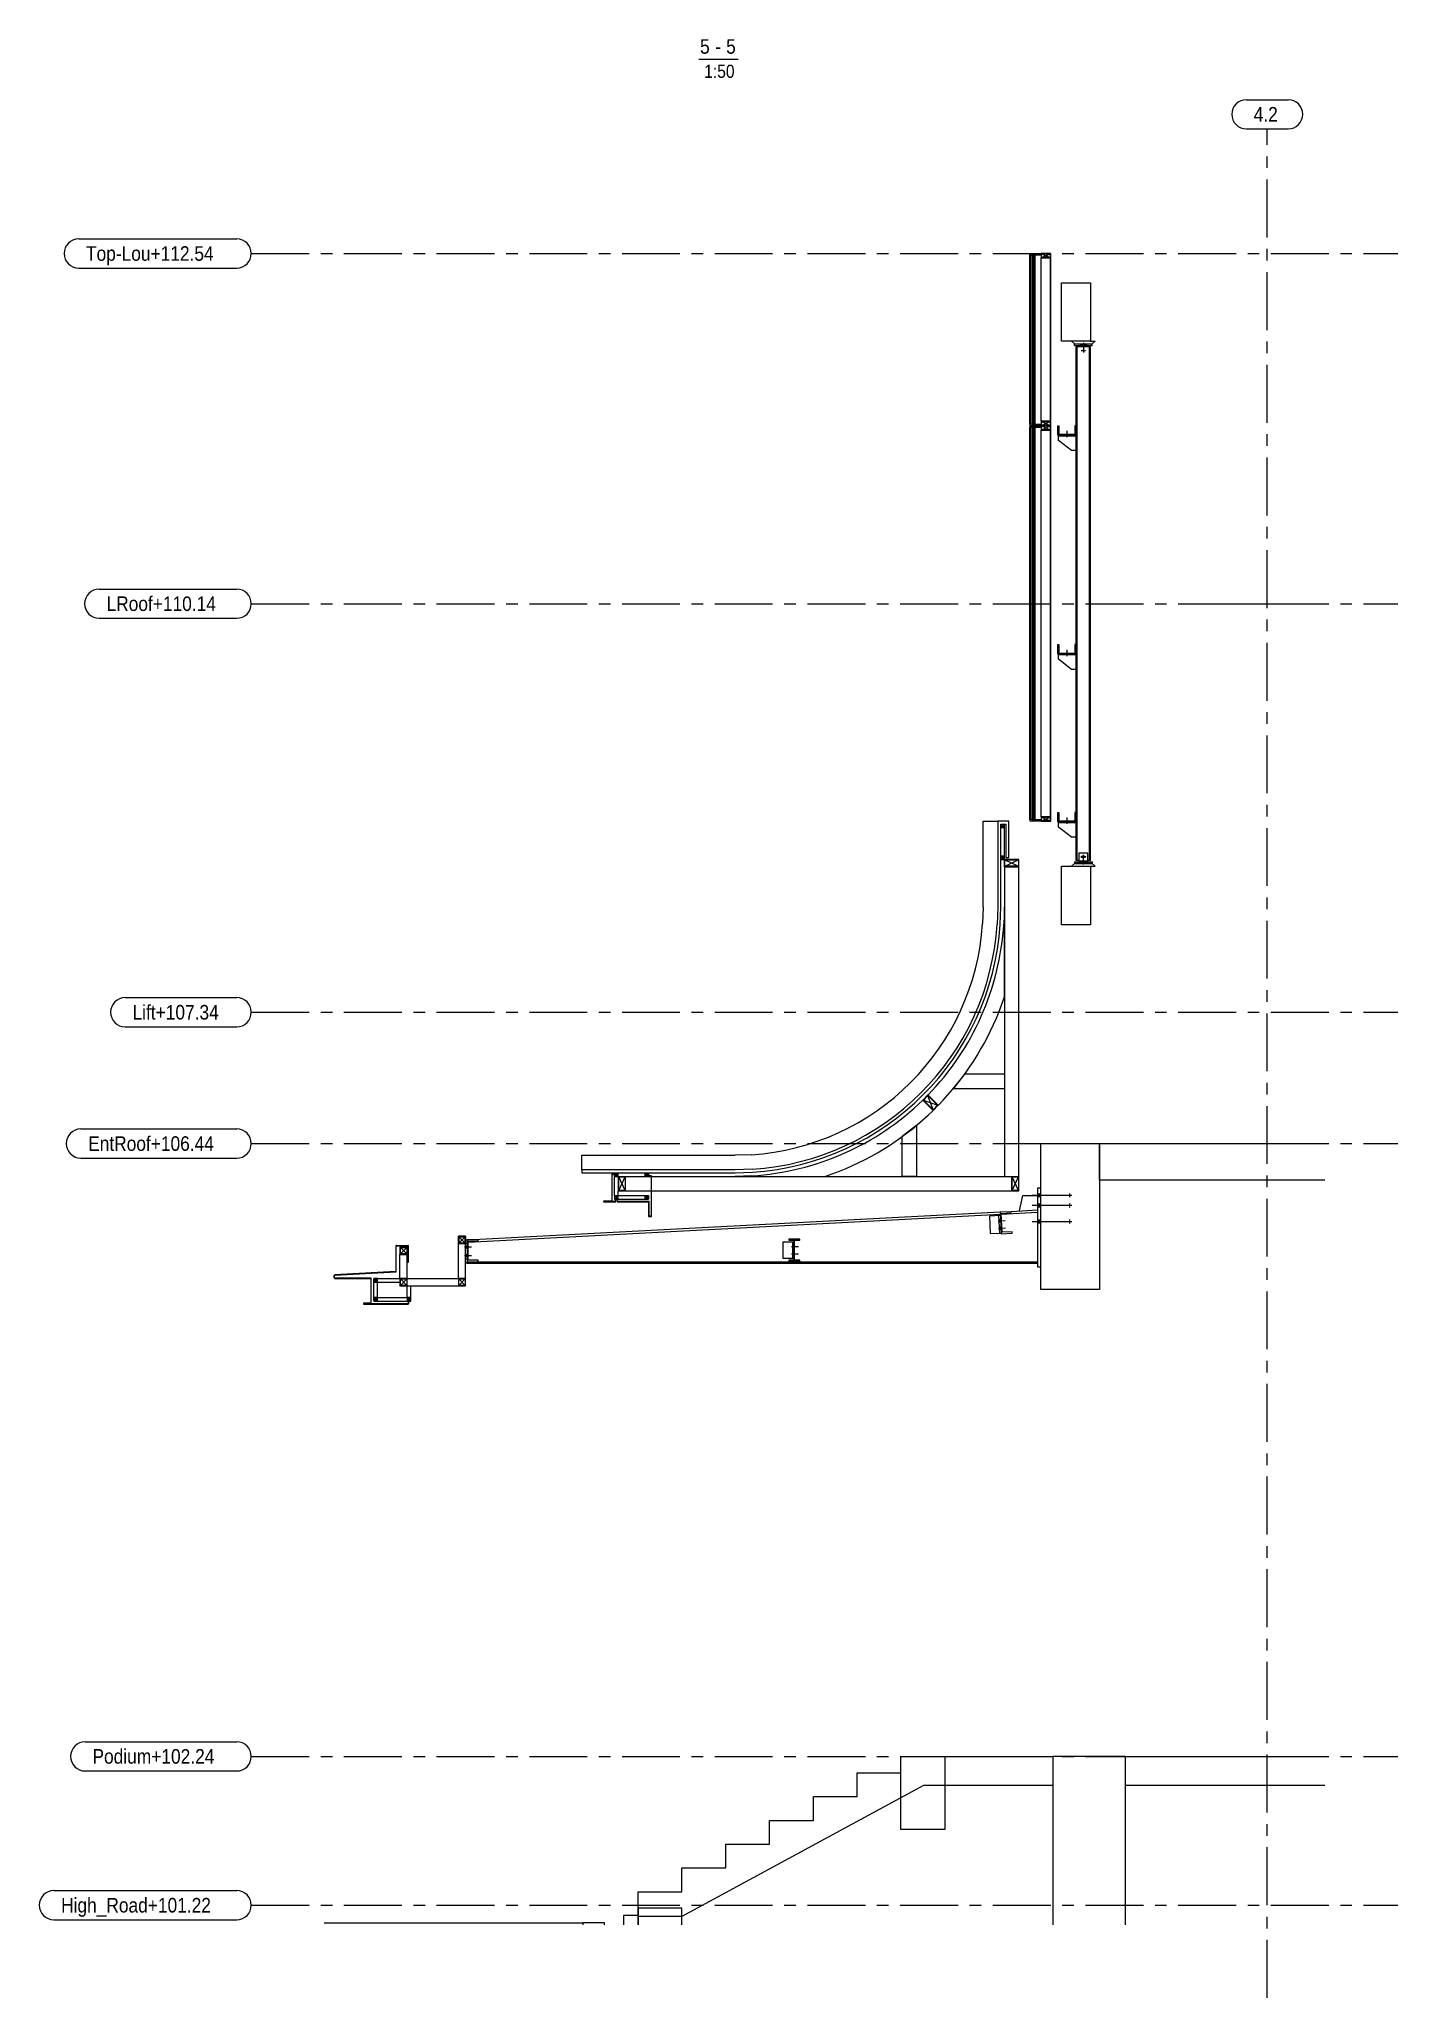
# Model space of a CAD drawing. Header units: millimetres. Extents: x -220592 to 404889, y -217665 to 38245.
# Drawn here: x 291526 to 300833, y -119857 to -106433 of the extents above; entities that cross this region are included whole.
import ezdxf

# ---------------------------------------------------------------- set-up
doc = ezdxf.new("R2010")
doc.units = ezdxf.units.MM
doc.linetypes.add('XKITLINE00', pattern=[0])
doc.linetypes.add('XKITLINE02', pattern=[4, 2, -2])
for name, color, linetype, lineweight in [('Bolt', 7, 'Continuous', 0), ('OtherObjectType', 1, 'Continuous', 0), ('Part', 2, 'Continuous', 0), ('S-GRID', 1, 'Continuous', 0)]:
    doc.layers.add(name, color=color, linetype=linetype, lineweight=lineweight)
doc.styles.add('ARIAL', font='arial.ttf')
doc.styles.add('ARIAL_', font='arial.ttf')

# ---------------------------------------------------------------- blocks, each defined once
blk = doc.blocks.new('*A16263')
at = {"layer": 'S-GRID', "linetype": 'XKITLINE00', "lineweight": 0}
for p, q in [((1032.735853, 361.412374), (1032.735853, 363.584866)), ((1032.735853, 358.237374), (1032.735853, 359.824874)), ((1032.735853, 348.712374), (1032.735853, 356.649874)), ((1032.735853, 345.537374), (1032.735853, 347.124874)), ((1032.735853, 336.012374), (1032.735853, 343.949874)), ((1032.735853, 332.837374), (1032.735853, 334.424874)), ((1032.735853, 323.312374), (1032.735853, 331.249874)), ((1032.735853, 320.137374), (1032.735853, 321.724874)), ((1032.735853, 310.612374), (1032.735853, 318.549874)), ((1032.735853, 307.437374), (1032.735853, 309.024874)), ((1032.735853, 297.912374), (1032.735853, 305.849874)), ((1032.735853, 294.737374), (1032.735853, 296.324874)), ((1032.735853, 285.212374), (1032.735853, 293.149874)), ((1032.735853, 282.037374), (1032.735853, 283.624874)), ((1032.735853, 272.512374), (1032.735853, 280.449874)), ((1032.735853, 269.337374), (1032.735853, 270.924874)), ((1032.735853, 259.812374), (1032.735853, 267.749874)), ((1032.735853, 256.637374), (1032.735853, 258.224874)), ((1032.735853, 247.112374), (1032.735853, 255.049874)), ((1032.735853, 243.937374), (1032.735853, 245.524874)), ((1032.735853, 234.412374), (1032.735853, 242.349874)), ((1032.735853, 231.237374), (1032.735853, 232.824874)), ((1032.735853, 221.712374), (1032.735853, 229.649874)), ((1032.735853, 218.537374), (1032.735853, 220.124874)), ((1032.735853, 209.012374), (1032.735853, 216.949874)), ((1032.735853, 205.837374), (1032.735853, 207.424874)), ((1032.735853, 196.312374), (1032.735853, 204.249874)), ((1032.735853, 193.137374), (1032.735853, 194.724874)), ((1032.735853, 183.612374), (1032.735853, 191.549874)), ((1032.735853, 180.437374), (1032.735853, 182.024874)), ((1032.735853, 170.912374), (1032.735853, 178.849874)), ((1032.735853, 167.737374), (1032.735853, 169.324874)), ((1032.735853, 158.212374), (1032.735853, 166.149874)), ((1032.735853, 155.037374), (1032.735853, 156.624874)), ((1032.735853, 145.512374), (1032.735853, 153.449874)), ((1032.735853, 142.337374), (1032.735853, 143.924874)), ((1032.735853, 132.812374), (1032.735853, 140.749874)), ((1032.735853, 129.637374), (1032.735853, 131.224874)), ((1032.735853, 120.112374), (1032.735853, 128.049874)), ((1032.735853, 116.937374), (1032.735853, 118.524874)), ((1032.735853, 107.412374), (1032.735853, 115.349874))]:
    blk.add_line(p, q, dxfattribs=at)
at = {"layer": 'S-GRID', "style": 'ARIAL', "width": 0.85}
blk.add_text('4.2', height=2, dxfattribs=at).set_placement((1030.881849, 364.584866))
blk = doc.blocks.new('*A16264')
at = {"layer": 'S-GRID', "linetype": 'XKITLINE00', "lineweight": 0}
for p, q in [((893.531535, 298.506166), (901.469035, 298.506166)), ((903.056535, 298.506166), (904.644035, 298.506166)), ((906.231535, 298.506166), (914.169035, 298.506166)), ((915.756535, 298.506166), (917.344035, 298.506166)), ((918.931535, 298.506166), (926.869035, 298.506166)), ((928.456535, 298.506166), (930.044035, 298.506166)), ((931.631535, 298.506166), (939.569035, 298.506166)), ((941.156535, 298.506166), (942.744035, 298.506166)), ((944.331535, 298.506166), (952.269035, 298.506166)), ((953.856535, 298.506166), (955.444035, 298.506166)), ((957.031535, 298.506166), (964.969035, 298.506166)), ((966.556535, 298.506166), (968.144035, 298.506166)), ((969.731535, 298.506166), (977.669035, 298.506166)), ((979.256535, 298.506166), (980.844035, 298.506166)), ((982.431535, 298.506166), (990.369035, 298.506166)), ((991.956535, 298.506166), (993.544035, 298.506166)), ((995.131535, 298.506166), (1003.069035, 298.506166)), ((1004.656535, 298.506166), (1006.244035, 298.506166)), ((1007.831535, 298.506166), (1015.769035, 298.506166)), ((1017.356535, 298.506166), (1018.944035, 298.506166)), ((1020.531535, 298.506166), (1028.469035, 298.506166)), ((1030.056535, 298.506166), (1031.644035, 298.506166)), ((1033.231535, 298.506166), (1041.169035, 298.506166)), ((1042.756535, 298.506166), (1044.344035, 298.506166)), ((1045.931535, 298.506166), (1050.625703, 298.506166))]:
    blk.add_line(p, q, dxfattribs=at)
at = {"layer": 'S-GRID', "style": 'ARIAL', "width": 0.85}
blk.add_text('LRoof+110.14', height=2, dxfattribs=at).set_placement((873.698527, 297.506166))
blk = doc.blocks.new('*A16265')
at = {"layer": 'S-GRID', "linetype": 'XKITLINE00', "lineweight": 0}
for p, q in [((893.531535, 242.506166), (901.469035, 242.506166)), ((903.056535, 242.506166), (904.644035, 242.506166)), ((906.231535, 242.506166), (914.169035, 242.506166)), ((915.756535, 242.506166), (917.344035, 242.506166)), ((918.931535, 242.506166), (926.869035, 242.506166)), ((928.456535, 242.506166), (930.044035, 242.506166)), ((931.631535, 242.506166), (939.569035, 242.506166)), ((941.156535, 242.506166), (942.744035, 242.506166)), ((944.331535, 242.506166), (952.269035, 242.506166)), ((953.856535, 242.506166), (955.444035, 242.506166)), ((957.031535, 242.506166), (964.969035, 242.506166)), ((966.556535, 242.506166), (968.144035, 242.506166)), ((969.731535, 242.506166), (977.669035, 242.506166)), ((979.256535, 242.506166), (980.844035, 242.506166)), ((982.431535, 242.506166), (990.369035, 242.506166)), ((991.956535, 242.506166), (993.544035, 242.506166)), ((995.131535, 242.506166), (1003.069035, 242.506166)), ((1004.656535, 242.506166), (1006.244035, 242.506166)), ((1007.831535, 242.506166), (1015.769035, 242.506166)), ((1017.356535, 242.506166), (1018.944035, 242.506166)), ((1020.531535, 242.506166), (1028.469035, 242.506166)), ((1030.056535, 242.506166), (1031.644035, 242.506166)), ((1033.231535, 242.506166), (1041.169035, 242.506166)), ((1042.756535, 242.506166), (1044.344035, 242.506166)), ((1045.931535, 242.506166), (1050.625703, 242.506166))]:
    blk.add_line(p, q, dxfattribs=at)
at = {"layer": 'S-GRID', "style": 'ARIAL', "width": 0.85}
blk.add_text('Lift+107.34', height=2, dxfattribs=at).set_placement((877.25712, 241.506166))
blk = doc.blocks.new('*A16266')
at = {"layer": 'S-GRID', "linetype": 'XKITLINE00', "lineweight": 0}
for p, q in [((893.531535, 224.506166), (901.469035, 224.506166)), ((903.056535, 224.506166), (904.644035, 224.506166)), ((906.231535, 224.506166), (914.169035, 224.506166)), ((915.756535, 224.506166), (917.344035, 224.506166)), ((918.931535, 224.506166), (926.869035, 224.506166)), ((928.456535, 224.506166), (930.044035, 224.506166)), ((931.631535, 224.506166), (939.569035, 224.506166)), ((941.156535, 224.506166), (942.744035, 224.506166)), ((944.331535, 224.506166), (952.269035, 224.506166)), ((953.856535, 224.506166), (955.444035, 224.506166)), ((957.031535, 224.506166), (964.969035, 224.506166)), ((966.556535, 224.506166), (968.144035, 224.506166)), ((969.731535, 224.506166), (977.669035, 224.506166)), ((979.256535, 224.506166), (980.844035, 224.506166)), ((982.431535, 224.506166), (990.369035, 224.506166)), ((991.956535, 224.506166), (993.544035, 224.506166)), ((995.131535, 224.506166), (1003.069035, 224.506166)), ((1004.656535, 224.506166), (1006.244035, 224.506166)), ((1007.831535, 224.506166), (1015.769035, 224.506166)), ((1017.356535, 224.506166), (1018.944035, 224.506166)), ((1020.531535, 224.506166), (1028.469035, 224.506166)), ((1030.056535, 224.506166), (1031.644035, 224.506166)), ((1033.231535, 224.506166), (1041.169035, 224.506166)), ((1042.756535, 224.506166), (1044.344035, 224.506166)), ((1045.931535, 224.506166), (1050.625703, 224.506166))]:
    blk.add_line(p, q, dxfattribs=at)
at = {"layer": 'S-GRID', "style": 'ARIAL', "width": 0.85}
blk.add_text('EntRoof+106.44', height=2, dxfattribs=at).set_placement((871.178019, 223.506166))
blk = doc.blocks.new('*A16267')
at = {"layer": 'S-GRID', "linetype": 'XKITLINE00', "lineweight": 0}
for p, q in [((893.531535, 140.506166), (901.469035, 140.506166)), ((903.056535, 140.506166), (904.644035, 140.506166)), ((906.231535, 140.506166), (914.169035, 140.506166)), ((915.756535, 140.506166), (917.344035, 140.506166)), ((918.931535, 140.506166), (926.869035, 140.506166)), ((928.456535, 140.506166), (930.044035, 140.506166)), ((931.631535, 140.506166), (939.569035, 140.506166)), ((941.156535, 140.506166), (942.744035, 140.506166)), ((944.331535, 140.506166), (952.269035, 140.506166)), ((953.856535, 140.506166), (955.444035, 140.506166)), ((957.031535, 140.506166), (964.969035, 140.506166)), ((966.556535, 140.506166), (968.144035, 140.506166)), ((969.731535, 140.506166), (977.669035, 140.506166)), ((979.256535, 140.506166), (980.844035, 140.506166)), ((982.431535, 140.506166), (990.369035, 140.506166)), ((991.956535, 140.506166), (993.544035, 140.506166)), ((995.131535, 140.506166), (1003.069035, 140.506166)), ((1004.656535, 140.506166), (1006.244035, 140.506166)), ((1007.831535, 140.506166), (1015.769035, 140.506166)), ((1017.356535, 140.506166), (1018.944035, 140.506166)), ((1020.531535, 140.506166), (1028.469035, 140.506166)), ((1030.056535, 140.506166), (1031.644035, 140.506166)), ((1033.231535, 140.506166), (1041.169035, 140.506166)), ((1042.756535, 140.506166), (1044.344035, 140.506166)), ((1045.931535, 140.506166), (1050.625703, 140.506166))]:
    blk.add_line(p, q, dxfattribs=at)
at = {"layer": 'S-GRID', "style": 'ARIAL', "width": 0.85}
blk.add_text('Podium+102.24', height=2, dxfattribs=at).set_placement((871.771769, 139.506166))
blk = doc.blocks.new('*A16268')
at = {"layer": 'S-GRID', "linetype": 'XKITLINE00', "lineweight": 0}
for p, q in [((893.531535, 120.106166), (901.469035, 120.106166)), ((903.056535, 120.106166), (904.644035, 120.106166)), ((906.231535, 120.106166), (914.169035, 120.106166)), ((915.756535, 120.106166), (917.344035, 120.106166)), ((918.931535, 120.106166), (926.869035, 120.106166)), ((928.456535, 120.106166), (930.044035, 120.106166)), ((931.631535, 120.106166), (939.569035, 120.106166)), ((941.156535, 120.106166), (942.744035, 120.106166)), ((944.331535, 120.106166), (952.269035, 120.106166)), ((953.856535, 120.106166), (955.444035, 120.106166)), ((957.031535, 120.106166), (964.969035, 120.106166)), ((966.556535, 120.106166), (968.144035, 120.106166)), ((969.731535, 120.106166), (977.669035, 120.106166)), ((979.256535, 120.106166), (980.844035, 120.106166)), ((982.431535, 120.106166), (990.369035, 120.106166)), ((991.956535, 120.106166), (993.544035, 120.106166)), ((995.131535, 120.106166), (1003.069035, 120.106166)), ((1004.656535, 120.106166), (1006.244035, 120.106166)), ((1007.831535, 120.106166), (1015.769035, 120.106166)), ((1017.356535, 120.106166), (1018.944035, 120.106166)), ((1020.531535, 120.106166), (1028.469035, 120.106166)), ((1030.056535, 120.106166), (1031.644035, 120.106166)), ((1033.231535, 120.106166), (1041.169035, 120.106166)), ((1042.756535, 120.106166), (1044.344035, 120.106166)), ((1045.931535, 120.106166), (1050.625703, 120.106166))]:
    blk.add_line(p, q, dxfattribs=at)
at = {"layer": 'S-GRID', "style": 'ARIAL', "width": 0.85}
blk.add_text('High_Road+101.22', height=2, dxfattribs=at).set_placement((867.470988, 119.106166))
blk = doc.blocks.new('*A16269')
at = {"layer": 'Part', "linetype": 'XKITLINE00', "lineweight": 0}
for p, q in [((903.531535, 117.706166), (938.942327, 117.706166)), ((938.942327, 117.706166), (938.942327, 117.412374))]:
    blk.add_line(p, q, dxfattribs=at)
blk = doc.blocks.new('*A16270')
at = {"layer": 'Part', "linetype": 'XKITLINE00', "lineweight": 0}
for p, q in [((923.103853, 211.306213), (996.130105, 215.133356)), ((923.233853, 211.012614), (996.145806, 214.833768)), ((996.275627, 214.840571), (1001.234822, 215.100472)), ((997.628049, 215.21186), (1001.234822, 215.400883))]:
    blk.add_line(p, q, dxfattribs=at)
blk = doc.blocks.new('*A16271')
at = {"layer": 'Part', "linetype": 'XKITLINE00', "lineweight": 0}
for p, q in [((923.103853, 208.106213), (923.103853, 208.306213)), ((923.103853, 208.106213), (1001.234822, 208.106213)), ((924.603853, 208.306213), (1001.234822, 208.306213))]:
    blk.add_line(p, q, dxfattribs=at)
blk = doc.blocks.new('*A16272')
at = {"layer": 'Part', "linetype": 'XKITLINE00', "lineweight": 0}
for p, q in [((913.364564, 210.516166), (913.353846, 210.476166)), ((913.353846, 210.476166), (913.353846, 206.951646)), ((913.393846, 210.545448), (913.364564, 210.516166)), ((913.433846, 210.556166), (913.393846, 210.545448)), ((913.403846, 210.476166), (913.407865, 210.491166)), ((913.403846, 206.904213), (913.403846, 210.476166)), ((913.407865, 210.491166), (913.418846, 210.502147)), ((913.418846, 210.502147), (913.433846, 210.506166)), ((913.433846, 210.556166), (914.973846, 210.556166)), ((913.433846, 210.506166), (914.973846, 210.506166)), ((915.013846, 210.545448), (914.973846, 210.556166)), ((914.973846, 210.506166), (914.988846, 210.502147)), ((914.988846, 210.502147), (914.999827, 210.491166)), ((914.999827, 210.491166), (915.003846, 210.476166)), ((915.003846, 210.476166), (915.003846, 208.256166)), ((915.043128, 210.516166), (915.013846, 210.545448)), ((915.053846, 210.476166), (915.043128, 210.516166)), ((915.053846, 208.256166), (915.053846, 210.476166)), ((913.353846, 206.951646), (904.979634, 206.510162)), ((904.982267, 206.460231), (913.403846, 206.904213)), ((915.003846, 208.256166), (915.053846, 208.256166)), ((904.925808, 206.485332), (904.903846, 206.430273)), ((904.903846, 206.086166), (904.903846, 206.430273)), ((904.903846, 206.086166), (904.914564, 206.046166)), ((904.914564, 206.046166), (904.943846, 206.016884)), ((904.979634, 206.510162), (904.925808, 206.485332)), ((904.943846, 206.016884), (904.983846, 206.006166)), ((904.953846, 206.430273), (904.962082, 206.45092)), ((904.953846, 206.086166), (904.953846, 206.430273)), ((904.957865, 206.071166), (904.953846, 206.086166)), ((904.968846, 206.060185), (904.957865, 206.071166)), ((904.962082, 206.45092), (904.982267, 206.460231)), ((904.983846, 206.056166), (904.968846, 206.060185)), ((909.953846, 206.056166), (904.983846, 206.056166)), ((904.983846, 206.006166), (909.903846, 206.006166)), ((909.903846, 206.006166), (909.903846, 202.706166)), ((909.953846, 202.706166), (909.953846, 206.056166)), ((909.823846, 202.626166), (908.903846, 202.626166)), ((908.903846, 202.626166), (908.903846, 202.506166)), ((908.903846, 202.506166), (915.023846, 202.506166)), ((908.953846, 202.556166), (908.953846, 202.576166)), ((908.953846, 202.576166), (909.823846, 202.576166)), ((915.023846, 202.556166), (908.953846, 202.556166)), ((909.863846, 202.636884), (909.823846, 202.626166)), ((909.823846, 202.576166), (909.888846, 202.593583)), ((909.893128, 202.666166), (909.863846, 202.636884)), ((909.888846, 202.593583), (909.936429, 202.641166)), ((909.903846, 202.706166), (909.893128, 202.666166)), ((909.936429, 202.641166), (909.953846, 202.706166)), ((915.038846, 202.560185), (915.023846, 202.556166)), ((915.023846, 202.506166), (915.063846, 202.516884)), ((915.049827, 202.571166), (915.038846, 202.560185)), ((915.053846, 202.586166), (915.049827, 202.571166)), ((915.053846, 202.586166), (915.053846, 202.906166)), ((915.053846, 202.906166), (915.103846, 202.906166)), ((915.063846, 202.516884), (915.093128, 202.546166)), ((915.093128, 202.546166), (915.103846, 202.586166)), ((915.103846, 202.586166), (915.103846, 202.906166))]:
    blk.add_line(p, q, dxfattribs=at)
blk = doc.blocks.new('*A16273')
at = {"layer": 'Part', "linetype": 'XKITLINE00', "lineweight": 0}
for p, q in [((913.903846, 206.006166), (913.903846, 209.306166)), ((914.903846, 206.006166), (914.903846, 209.306166))]:
    blk.add_line(p, q, dxfattribs=at)
blk = doc.blocks.new('*A16274')
at = {"layer": 'Part', "linetype": 'XKITLINE00', "lineweight": 0}
for p, q in [((921.903846, 206.006166), (921.903846, 210.806166)), ((922.903846, 206.006166), (922.903846, 208.106213))]:
    blk.add_line(p, q, dxfattribs=at)
blk = doc.blocks.new('*A16275')
at = {"layer": 'Part', "linetype": 'XKITLINE00', "lineweight": 0}
for p, q in [((1001.735853, 224.506166), (1009.735853, 224.506166)), ((1001.735853, 204.506166), (1001.735853, 224.506166)), ((1009.735853, 224.506166), (1009.735853, 204.506166)), ((1009.735853, 204.506166), (1001.735853, 204.506166))]:
    blk.add_line(p, q, dxfattribs=at)
blk = doc.blocks.new('*A16276')
at = {"layer": 'Part', "linetype": 'XKITLINE00', "lineweight": 0}
for p, q in [((1008.135981, 264.306166), (1006.935981, 264.306166)), ((1006.935981, 264.306166), (1006.935981, 263.106166)), ((1008.135981, 263.206166), (1006.935981, 263.206166)), ((1008.135981, 263.106166), (1008.135981, 264.306166))]:
    blk.add_line(p, q, dxfattribs=at)
blk = doc.blocks.new('*A16277')
at = {"layer": 'Bolt'}
blk.add_hatch(color=256, dxfattribs=at).paths.add_polyline_path([(1007.23, 263.94), (1007.29, 263.95), (1007.79, 263.95), (1007.84, 263.94), (1007.88, 263.91), (1007.92, 263.86), (1007.93, 263.81), (1007.92, 263.75), (1007.88, 263.71), (1007.84, 263.68), (1007.79, 263.67), (1007.29, 263.67), (1007.23, 263.68), (1007.19, 263.71), (1007.16, 263.75), (1007.15, 263.81), (1007.16, 263.86), (1007.19, 263.91)], flags=17)
at = {"layer": 'Bolt', "linetype": 'XKITLINE00', "lineweight": 0}
for p, q in [((1007.26, 263.81), (1007.82, 263.81)), ((1007.54, 263.53), (1007.54, 264.09))]:
    blk.add_line(p, q, dxfattribs=at)
blk = doc.blocks.new('*A16278')
at = {"layer": 'Bolt'}
blk.add_hatch(color=256, dxfattribs=at).paths.add_polyline_path([(1007.98, 263.11), (1007.98, 262.91), (1007.1, 262.91), (1007.1, 263.11)], flags=17)
at = {"layer": 'Bolt', "linetype": 'XKITLINE00', "lineweight": 0}
for p, q in [((1007.1, 262.91), (1007.1, 263.11)), ((1007.54, 262.75), (1007.54, 263.61)), ((1007.98, 262.91), (1007.98, 263.11))]:
    blk.add_line(p, q, dxfattribs=at)
at = {"layer": 'Bolt', "linetype": 'XKITLINE02', "lineweight": 0}
for p, q in [((1007.1, 262.91), (1007.1, 263.11)), ((1007.54, 262.75), (1007.54, 263.61)), ((1007.98, 262.91), (1007.98, 263.11))]:
    blk.add_line(p, q, dxfattribs=at)
blk = doc.blocks.new('*A16279')
at = {"layer": 'Part', "linetype": 'XKITLINE00', "lineweight": 0}
for p, q in [((1004.135843, 268.486166), (1004.135843, 268.606166)), ((1006.535843, 268.486166), (1004.135843, 268.486166)), ((1006.535843, 268.606166), (1006.535843, 268.486166))]:
    blk.add_line(p, q, dxfattribs=at)
blk = doc.blocks.new('*A16280')
at = {"layer": 'Part', "linetype": 'XKITLINE00', "lineweight": 0}
for p, q in [((1004.135843, 267.886166), (1004.135843, 268.486166)), ((1005.935843, 266.486166), (1004.135843, 267.886166)), ((1006.535843, 266.486166), (1005.935843, 266.486166))]:
    blk.add_line(p, q, dxfattribs=at)
blk = doc.blocks.new('*A16281')
at = {"layer": 'Bolt'}
for points in [[(1005.78, 268.61), (1005.78, 268.49), (1004.9, 268.49), (1004.9, 268.61)], [(1005.78, 268.61), (1005.78, 268.49), (1004.9, 268.49), (1004.9, 268.61)], [(1005.48, 268.73), (1005.48, 268.61), (1005.2, 268.61), (1005.2, 268.73)], [(1005.48, 268.73), (1005.48, 268.61), (1005.2, 268.61), (1005.2, 268.73)]]:
    blk.add_hatch(color=256, dxfattribs=at).paths.add_polyline_path(points, flags=17)
at = {"layer": 'Bolt', "linetype": 'XKITLINE00', "lineweight": 0}
for p, q in [((1004.9, 268.49), (1004.9, 268.61)), ((1004.9, 268.49), (1004.9, 268.61)), ((1005.2, 268.61), (1005.2, 268.73)), ((1005.2, 268.61), (1005.2, 268.73)), ((1005.34, 268.33), (1005.34, 269.19)), ((1005.34, 268.33), (1005.34, 269.19)), ((1005.48, 268.61), (1005.48, 268.73)), ((1005.48, 268.61), (1005.48, 268.73)), ((1005.78, 268.49), (1005.78, 268.61)), ((1005.78, 268.49), (1005.78, 268.61))]:
    blk.add_line(p, q, dxfattribs=at)
blk = doc.blocks.new('*A16282')
at = {"layer": 'Part', "linetype": 'XKITLINE00', "lineweight": 0}
for p, q in [((1004.035836, 291.606166), (1004.035836, 292.906166)), ((1004.035836, 292.906166), (1004.035853, 292.906166)), ((1004.035836, 292.906166), (1004.195853, 292.906166)), ((1004.195836, 292.906166), (1004.195836, 291.726166)), ((1006.535853, 292.906166), (1006.375836, 292.906166)), ((1006.375836, 292.906166), (1006.375836, 291.726166)), ((1006.535836, 292.906166), (1006.535836, 291.606166)), ((1006.535836, 291.606166), (1004.035836, 291.606166)), ((1004.195836, 291.726166), (1004.195853, 291.726166)), ((1004.195836, 291.726166), (1006.375853, 291.726166)), ((1006.535836, 291.606166), (1006.535853, 291.606166))]:
    blk.add_line(p, q, dxfattribs=at)
blk = doc.blocks.new('*A16283')
at = {"layer": 'Part', "linetype": 'XKITLINE00', "lineweight": 0}
for p, q in [((1004.135843, 291.486166), (1004.135843, 291.606166)), ((1006.535843, 291.486166), (1004.135843, 291.486166)), ((1006.535843, 291.606166), (1006.535843, 291.486166))]:
    blk.add_line(p, q, dxfattribs=at)
blk = doc.blocks.new('*A16284')
at = {"layer": 'Part', "linetype": 'XKITLINE00', "lineweight": 0}
for p, q in [((1004.135843, 290.886166), (1004.135843, 291.486166)), ((1005.935843, 289.486166), (1004.135843, 290.886166)), ((1006.535843, 289.486166), (1005.935843, 289.486166))]:
    blk.add_line(p, q, dxfattribs=at)
blk = doc.blocks.new('*A16285')
at = {"layer": 'Bolt'}
for points in [[(1005.78, 291.61), (1005.78, 291.49), (1004.9, 291.49), (1004.9, 291.61)], [(1005.78, 291.61), (1005.78, 291.49), (1004.9, 291.49), (1004.9, 291.61)], [(1005.48, 291.73), (1005.48, 291.61), (1005.2, 291.61), (1005.2, 291.73)], [(1005.48, 291.73), (1005.48, 291.61), (1005.2, 291.61), (1005.2, 291.73)]]:
    blk.add_hatch(color=256, dxfattribs=at).paths.add_polyline_path(points, flags=17)
at = {"layer": 'Bolt', "linetype": 'XKITLINE00', "lineweight": 0}
for p, q in [((1004.9, 291.49), (1004.9, 291.61)), ((1004.9, 291.49), (1004.9, 291.61)), ((1005.2, 291.61), (1005.2, 291.73)), ((1005.2, 291.61), (1005.2, 291.73)), ((1005.34, 291.33), (1005.34, 292.19)), ((1005.34, 291.33), (1005.34, 292.19)), ((1005.48, 291.61), (1005.48, 291.73)), ((1005.48, 291.61), (1005.48, 291.73)), ((1005.78, 291.49), (1005.78, 291.61)), ((1005.78, 291.49), (1005.78, 291.61))]:
    blk.add_line(p, q, dxfattribs=at)
blk = doc.blocks.new('*A16286')
at = {"layer": 'S-GRID', "linetype": 'XKITLINE00', "lineweight": 0}
for p, q in [((893.531535, 346.506166), (901.469035, 346.506166)), ((903.056535, 346.506166), (904.644035, 346.506166)), ((906.231535, 346.506166), (914.169035, 346.506166)), ((915.756535, 346.506166), (917.344035, 346.506166)), ((918.931535, 346.506166), (926.869035, 346.506166)), ((928.456535, 346.506166), (930.044035, 346.506166)), ((931.631535, 346.506166), (939.569035, 346.506166)), ((941.156535, 346.506166), (942.744035, 346.506166)), ((944.331535, 346.506166), (952.269035, 346.506166)), ((953.856535, 346.506166), (955.444035, 346.506166)), ((957.031535, 346.506166), (964.969035, 346.506166)), ((966.556535, 346.506166), (968.144035, 346.506166)), ((969.731535, 346.506166), (977.669035, 346.506166)), ((979.256535, 346.506166), (980.844035, 346.506166)), ((982.431535, 346.506166), (990.369035, 346.506166)), ((991.956535, 346.506166), (993.544035, 346.506166)), ((995.131535, 346.506166), (1003.069035, 346.506166)), ((1004.656535, 346.506166), (1006.244035, 346.506166)), ((1007.831535, 346.506166), (1015.769035, 346.506166)), ((1017.356535, 346.506166), (1018.944035, 346.506166)), ((1020.531535, 346.506166), (1028.469035, 346.506166)), ((1030.056535, 346.506166), (1031.644035, 346.506166)), ((1033.231535, 346.506166), (1041.169035, 346.506166)), ((1042.756535, 346.506166), (1044.344035, 346.506166)), ((1045.931535, 346.506166), (1050.625703, 346.506166))]:
    blk.add_line(p, q, dxfattribs=at)
at = {"layer": 'S-GRID', "style": 'ARIAL', "width": 0.85}
blk.add_text('Top-Lou+112.54', height=2, dxfattribs=at).set_placement((870.88212, 345.506166))
blk = doc.blocks.new('*A16287')
at = {"layer": 'S-GRID', "linetype": 'XKITLINE00', "lineweight": 0}
for p, q in [((869.88212, 348.506166), (891.531535, 348.506166)), ((869.88212, 344.506166), (891.531535, 344.506166))]:
    blk.add_line(p, q, dxfattribs=at)
for centre, start, end in [((869.88212, 346.506166), 90, 270), ((891.531535, 346.506166), 270, 90)]:
    blk.add_arc(centre, 2, start, end, dxfattribs=at)
blk = doc.blocks.new('*A16288')
at = {"layer": 'Part', "linetype": 'XKITLINE00', "lineweight": 0}
for p, q in [((1004.534971, 342.506166), (1008.534971, 342.506166)), ((1004.534971, 334.506166), (1004.534971, 342.506166)), ((1008.534971, 342.506166), (1008.534971, 334.506166)), ((1008.534971, 334.506166), (1004.534971, 334.506166))]:
    blk.add_line(p, q, dxfattribs=at)
blk = doc.blocks.new('*A16289')
at = {"layer": 'Part', "linetype": 'XKITLINE00', "lineweight": 0}
for p, q in [((1004.035836, 321.606166), (1004.035836, 322.906166)), ((1004.035836, 322.906166), (1004.035853, 322.906166)), ((1004.035836, 322.906166), (1004.195853, 322.906166)), ((1004.195836, 322.906166), (1004.195836, 321.726166)), ((1006.535853, 322.906166), (1006.375836, 322.906166)), ((1006.375836, 322.906166), (1006.375836, 321.726166)), ((1006.535836, 322.906166), (1006.535836, 321.606166)), ((1006.535836, 321.606166), (1004.035836, 321.606166)), ((1004.195836, 321.726166), (1004.195853, 321.726166)), ((1004.195836, 321.726166), (1006.375853, 321.726166)), ((1006.535836, 321.606166), (1006.535853, 321.606166))]:
    blk.add_line(p, q, dxfattribs=at)
blk = doc.blocks.new('*A16290')
at = {"layer": 'Part', "linetype": 'XKITLINE00', "lineweight": 0}
for p, q in [((1008.535981, 333.706166), (1006.535981, 333.706166)), ((1006.535981, 322.906166), (1006.535981, 333.706166)), ((1006.695981, 263.306166), (1006.695981, 333.706166)), ((1008.375981, 263.306166), (1008.375981, 333.706166)), ((1008.535981, 263.306166), (1008.535981, 333.706166)), ((1006.535981, 292.906166), (1006.535981, 321.606166)), ((1006.535981, 269.906166), (1006.535981, 291.606166)), ((1006.535981, 263.306166), (1006.535981, 268.606166)), ((1006.935981, 263.306166), (1006.535981, 263.306166)), ((1008.535981, 263.306166), (1008.135981, 263.306166))]:
    blk.add_line(p, q, dxfattribs=at)
blk = doc.blocks.new('*A16291')
at = {"layer": 'Part', "linetype": 'XKITLINE00', "lineweight": 0}
blk.add_line((1003.044446, 269.306166), (1003.044446, 322.306166), dxfattribs=at)
blk = doc.blocks.new('*A16292')
at = {"layer": 'Part', "linetype": 'XKITLINE00', "lineweight": 0}
for p, q in [((1000.707099, 322.706166), (1000.489176, 322.706166)), ((1000.489176, 322.706166), (1000.489176, 268.906166)), ((1000.533045, 268.906166), (1000.533045, 322.706166)), ((1000.707099, 322.706166), (1000.717418, 322.706166)), ((1000.707099, 268.906166), (1000.707099, 322.706166)), ((1000.721713, 322.706166), (1000.716433, 322.706166)), ((1000.716433, 322.706166), (1000.717425, 322.706166)), ((1000.716433, 268.906166), (1000.716433, 322.706166)), ((1000.717418, 322.706166), (1000.724727, 322.706166)), ((1000.717425, 322.706166), (1000.720895, 322.706166)), ((1000.717425, 268.906166), (1000.717425, 322.706166)), ((1000.720895, 322.706166), (1000.726403, 322.706166)), ((1000.720895, 268.906166), (1000.720895, 322.706166)), ((1000.726403, 322.706166), (1000.721713, 322.706166)), ((1000.724727, 322.706166), (1000.726403, 322.706166)), ((1000.726403, 322.706166), (1000.733746, 322.706166)), ((1000.726403, 268.906166), (1000.726403, 322.706166)), ((1000.733746, 322.706166), (1000.742652, 322.706166)), ((1000.733746, 268.906166), (1000.733746, 322.706166)), ((1000.742652, 322.706166), (1000.752793, 322.706166)), ((1000.742652, 268.906166), (1000.742652, 322.706166)), ((1000.752793, 322.706166), (1000.763795, 322.706166)), ((1000.752793, 268.906166), (1000.752793, 322.706166)), ((1000.763795, 322.706166), (1000.775251, 322.706166)), ((1000.763795, 268.906166), (1000.763795, 322.706166)), ((1000.775251, 322.706166), (1000.788849, 322.706166)), ((1000.775251, 268.906166), (1000.775251, 322.706166)), ((1000.788849, 322.706166), (1001.744446, 322.706166)), ((1000.788849, 268.906166), (1000.788849, 322.706166)), ((1000.809275, 268.906166), (1000.809275, 322.706166)), ((1000.829077, 268.906166), (1000.829077, 322.706166)), ((1000.847602, 268.906166), (1000.847602, 322.706166)), ((1000.864236, 268.906166), (1000.864236, 322.706166)), ((1000.878427, 268.906166), (1000.878427, 322.706166)), ((1000.889708, 268.906166), (1000.889708, 322.706166)), ((1000.897703, 268.906166), (1000.897703, 322.706166)), ((1000.902149, 268.906166), (1000.902149, 322.706166)), ((1000.902899, 268.906166), (1000.902899, 322.706166)), ((1000.906678, 268.906166), (1000.906678, 322.706166)), ((1000.916828, 268.906166), (1000.916828, 322.706166)), ((1001.744842, 269.306166), (1001.744842, 322.306166)), ((1000.489176, 268.906166), (1001.744446, 268.906166))]:
    blk.add_line(p, q, dxfattribs=at)
blk = doc.blocks.new('*A16293')
at = {"layer": 'Part', "linetype": 'XKITLINE00', "lineweight": 0}
for p, q in [((1000.214996, 322.706166), (1000.216104, 322.706166)), ((1000.214996, 322.706166), (1000.216104, 322.706166)), ((1000.214996, 322.706166), (1000.214996, 268.906166)), ((1000.216104, 322.706166), (1000.225465, 322.706166)), ((1000.216104, 268.906166), (1000.216104, 322.706166)), ((1000.225465, 322.706166), (1000.489176, 322.706166)), ((1000.225465, 322.706166), (1000.225465, 268.906166)), ((1000.282763, 268.906166), (1000.282763, 322.706166)), ((1000.897703, 322.706166), (1000.906678, 322.706166)), ((1000.897703, 322.706166), (1000.902149, 322.706166)), ((1000.902899, 322.706166), (1000.899927, 322.706166)), ((1000.899927, 322.706166), (1000.900406, 322.706166)), ((1000.900406, 322.706166), (1000.906678, 322.706166)), ((1000.902149, 322.706166), (1000.902899, 322.706166)), ((1000.214996, 268.906166), (1000.216104, 268.906166)), ((1000.214996, 268.906166), (1000.216104, 268.906166)), ((1000.225465, 268.906166), (1000.216104, 268.906166)), ((1000.489176, 268.906166), (1000.225465, 268.906166))]:
    blk.add_line(p, q, dxfattribs=at)
blk = doc.blocks.new('*A16294')
at = {"layer": 'Part', "linetype": 'XKITLINE00', "lineweight": 0}
for p, q in [((1000.214996, 322.706166), (1000.216104, 322.706166)), ((1000.214996, 322.706166), (1000.216104, 322.706166)), ((1000.214996, 322.706166), (1000.214996, 268.906166)), ((1000.897703, 322.706166), (1000.906678, 322.706166)), ((1000.897703, 322.706166), (1000.902149, 322.706166)), ((1000.902899, 322.706166), (1000.899927, 322.706166)), ((1000.899927, 322.706166), (1000.900406, 322.706166)), ((1000.900406, 322.706166), (1000.906678, 322.706166)), ((1000.902149, 322.706166), (1000.902899, 322.706166)), ((1000.214996, 268.906166), (1000.216104, 268.906166)), ((1000.216104, 268.906166), (1000.214996, 268.906166))]:
    blk.add_line(p, q, dxfattribs=at)
blk = doc.blocks.new('*A16295')
at = {"layer": 'Part', "linetype": 'XKITLINE00', "lineweight": 0}
for p, q in [((1000.214996, 322.706166), (1000.216104, 322.706166)), ((1000.214996, 322.706166), (1000.216104, 322.706166)), ((1000.214996, 322.706166), (1000.214996, 268.906166)), ((1000.897703, 322.706166), (1000.906678, 322.706166)), ((1000.897703, 322.706166), (1000.902149, 322.706166)), ((1000.902899, 322.706166), (1000.899927, 322.706166)), ((1000.899927, 322.706166), (1000.900406, 322.706166)), ((1000.900406, 322.706166), (1000.906678, 322.706166)), ((1000.902149, 322.706166), (1000.902899, 322.706166)), ((1000.214996, 268.906166), (1000.216104, 268.906166)), ((1000.216104, 268.906166), (1000.214996, 268.906166))]:
    blk.add_line(p, q, dxfattribs=at)
blk = doc.blocks.new('*A16296')
at = {"layer": 'Part', "linetype": 'XKITLINE00', "lineweight": 0}
for p, q in [((1000.214996, 322.706166), (1000.216104, 322.706166)), ((1000.214996, 322.706166), (1000.216104, 322.706166)), ((1000.214996, 322.706166), (1000.214996, 268.906166)), ((1000.897703, 322.706166), (1000.906678, 322.706166)), ((1000.897703, 322.706166), (1000.902149, 322.706166)), ((1000.902899, 322.706166), (1000.899927, 322.706166)), ((1000.899927, 322.706166), (1000.900406, 322.706166)), ((1000.900406, 322.706166), (1000.906678, 322.706166)), ((1000.902149, 322.706166), (1000.902899, 322.706166)), ((1000.214996, 268.906166), (1000.216104, 268.906166)), ((1000.216104, 268.906166), (1000.214996, 268.906166))]:
    blk.add_line(p, q, dxfattribs=at)
blk = doc.blocks.new('*A16297')
at = {"layer": 'Part', "linetype": 'XKITLINE00', "lineweight": 0}
for p, q in [((1000.214996, 322.706166), (1000.216104, 322.706166)), ((1000.214996, 322.706166), (1000.216104, 322.706166)), ((1000.214996, 322.706166), (1000.214996, 268.906166)), ((1000.897703, 322.706166), (1000.906678, 322.706166)), ((1000.897703, 322.706166), (1000.902149, 322.706166)), ((1000.902899, 322.706166), (1000.899927, 322.706166)), ((1000.899927, 322.706166), (1000.900406, 322.706166)), ((1000.900406, 322.706166), (1000.906678, 322.706166)), ((1000.902149, 322.706166), (1000.902899, 322.706166)), ((1000.214996, 268.906166), (1000.216104, 268.906166)), ((1000.216104, 268.906166), (1000.214996, 268.906166))]:
    blk.add_line(p, q, dxfattribs=at)
blk = doc.blocks.new('*A16298')
at = {"layer": 'Part', "linetype": 'XKITLINE00', "lineweight": 0}
for p, q in [((1000.214996, 322.706166), (1000.216104, 322.706166)), ((1000.214996, 322.706166), (1000.216104, 322.706166)), ((1000.214996, 322.706166), (1000.214996, 268.906166)), ((1000.897703, 322.706166), (1000.906678, 322.706166)), ((1000.897703, 322.706166), (1000.902149, 322.706166)), ((1000.902899, 322.706166), (1000.899927, 322.706166)), ((1000.899927, 322.706166), (1000.900406, 322.706166)), ((1000.900406, 322.706166), (1000.906678, 322.706166)), ((1000.902149, 322.706166), (1000.902899, 322.706166)), ((1000.214996, 268.906166), (1000.216104, 268.906166)), ((1000.216104, 268.906166), (1000.214996, 268.906166))]:
    blk.add_line(p, q, dxfattribs=at)
blk = doc.blocks.new('*A16299')
at = {"layer": 'Part', "linetype": 'XKITLINE00', "lineweight": 0}
for p, q in [((1000.214996, 322.706166), (1000.216104, 322.706166)), ((1000.214996, 322.706166), (1000.216104, 322.706166)), ((1000.214996, 322.706166), (1000.214996, 268.906166)), ((1000.897703, 322.706166), (1000.906678, 322.706166)), ((1000.897703, 322.706166), (1000.902149, 322.706166)), ((1000.902899, 322.706166), (1000.899927, 322.706166)), ((1000.899927, 322.706166), (1000.900406, 322.706166)), ((1000.900406, 322.706166), (1000.906678, 322.706166)), ((1000.902149, 322.706166), (1000.902899, 322.706166)), ((1000.214996, 268.906166), (1000.216104, 268.906166)), ((1000.216104, 268.906166), (1000.214996, 268.906166))]:
    blk.add_line(p, q, dxfattribs=at)
blk = doc.blocks.new('*A16300')
at = {"layer": 'Part', "linetype": 'XKITLINE00', "lineweight": 0}
for p, q in [((1000.214996, 322.706166), (1000.216104, 322.706166)), ((1000.214996, 322.706166), (1000.216104, 322.706166)), ((1000.214996, 322.706166), (1000.214996, 268.906166)), ((1000.897703, 322.706166), (1000.906678, 322.706166)), ((1000.897703, 322.706166), (1000.902149, 322.706166)), ((1000.902899, 322.706166), (1000.899927, 322.706166)), ((1000.899927, 322.706166), (1000.900406, 322.706166)), ((1000.900406, 322.706166), (1000.906678, 322.706166)), ((1000.902149, 322.706166), (1000.902899, 322.706166)), ((1000.214996, 268.906166), (1000.216104, 268.906166)), ((1000.216104, 268.906166), (1000.214996, 268.906166))]:
    blk.add_line(p, q, dxfattribs=at)
blk = doc.blocks.new('*A16301')
at = {"layer": 'Part', "linetype": 'XKITLINE00', "lineweight": 0}
for p, q in [((1000.263472, 322.906166), (1000.263441, 322.906166)), ((1000.263441, 322.906166), (1001.744446, 322.906166)), ((1000.263441, 322.706166), (1000.263441, 322.906166)), ((1003.044446, 322.906166), (1003.083353, 322.906166)), ((1003.083353, 268.706166), (1003.083353, 322.906166)), ((1000.263441, 268.706166), (1000.263441, 268.906166)), ((1001.744446, 268.706166), (1000.263441, 268.706166)), ((1003.044446, 268.706166), (1003.083353, 268.706166))]:
    blk.add_line(p, q, dxfattribs=at)
blk = doc.blocks.new('*A16302')
at = {"layer": 'Part', "linetype": 'XKITLINE00', "lineweight": 0}
for p, q in [((1000.263472, 346.506166), (1000.263441, 346.506166)), ((1000.263441, 346.506166), (1001.744446, 346.506166)), ((1000.263441, 346.306166), (1000.263441, 346.506166)), ((1003.044446, 346.506166), (1003.083353, 346.506166)), ((1003.083353, 322.906166), (1003.083353, 346.506166)), ((1000.263441, 322.906166), (1000.263441, 323.106166)), ((1001.744446, 322.906166), (1000.263441, 322.906166)), ((1003.044446, 322.906166), (1003.083353, 322.906166))]:
    blk.add_line(p, q, dxfattribs=at)
blk = doc.blocks.new('*A16303')
at = {"layer": 'Part', "linetype": 'XKITLINE00', "lineweight": 0}
for p, q in [((1000.214996, 346.306166), (1000.216104, 346.306166)), ((1000.214996, 346.306166), (1000.216104, 346.306166)), ((1000.214996, 346.306166), (1000.214996, 323.106166)), ((1000.897703, 346.306166), (1000.906678, 346.306166)), ((1000.897703, 346.306166), (1000.902149, 346.306166)), ((1000.902899, 346.306166), (1000.899927, 346.306166)), ((1000.899927, 346.306166), (1000.900406, 346.306166)), ((1000.900406, 346.306166), (1000.906678, 346.306166)), ((1000.902149, 346.306166), (1000.902899, 346.306166)), ((1000.214996, 323.106166), (1000.216104, 323.106166)), ((1000.216104, 323.106166), (1000.214996, 323.106166))]:
    blk.add_line(p, q, dxfattribs=at)
blk = doc.blocks.new('*A16304')
at = {"layer": 'Part', "linetype": 'XKITLINE00', "lineweight": 0}
blk.add_line((1003.044446, 323.506166), (1003.044446, 345.906166), dxfattribs=at)
blk = doc.blocks.new('*A16305')
at = {"layer": 'Part', "linetype": 'XKITLINE00', "lineweight": 0}
for p, q in [((1003.044446, 323.506166), (1001.744446, 323.506166)), ((1001.744446, 323.506166), (1001.744446, 322.906166)), ((1001.744446, 322.906166), (1003.044446, 322.906166)), ((1001.784446, 322.946166), (1003.004446, 323.466166)), ((1001.784446, 323.466166), (1003.004446, 322.946166)), ((1001.784446, 322.946166), (1001.784446, 323.466166)), ((1001.784446, 323.466166), (1003.004446, 323.466166)), ((1003.004446, 322.946166), (1001.784446, 322.946166)), ((1003.004446, 323.466166), (1003.004446, 322.946166)), ((1003.044446, 322.906166), (1003.044446, 323.506166))]:
    blk.add_line(p, q, dxfattribs=at)
blk = doc.blocks.new('*A16306')
at = {"layer": 'Part', "linetype": 'XKITLINE00', "lineweight": 0}
for p, q in [((1003.044446, 346.506166), (1001.744446, 346.506166)), ((1001.744446, 346.506166), (1001.744446, 345.906166)), ((1001.784446, 345.946166), (1003.004446, 346.466166)), ((1001.784446, 346.466166), (1003.004446, 345.946166)), ((1001.784446, 345.946166), (1001.784446, 346.466166)), ((1001.784446, 346.466166), (1003.004446, 346.466166)), ((1003.004446, 346.466166), (1003.004446, 345.946166)), ((1003.044446, 345.906166), (1003.044446, 346.506166)), ((1001.744446, 345.906166), (1003.044446, 345.906166)), ((1003.004446, 345.946166), (1001.784446, 345.946166))]:
    blk.add_line(p, q, dxfattribs=at)
blk = doc.blocks.new('*A16307')
at = {"layer": 'Part', "linetype": 'XKITLINE00', "lineweight": 0}
for p, q in [((1000.214996, 346.306166), (1000.216104, 346.306166)), ((1000.214996, 346.306166), (1000.216104, 346.306166)), ((1000.214996, 346.306166), (1000.214996, 323.106166)), ((1000.897703, 346.306166), (1000.906678, 346.306166)), ((1000.897703, 346.306166), (1000.902149, 346.306166)), ((1000.902899, 346.306166), (1000.899927, 346.306166)), ((1000.899927, 346.306166), (1000.900406, 346.306166)), ((1000.900406, 346.306166), (1000.906678, 346.306166)), ((1000.902149, 346.306166), (1000.902899, 346.306166)), ((1000.214996, 323.106166), (1000.216104, 323.106166)), ((1000.216104, 323.106166), (1000.214996, 323.106166))]:
    blk.add_line(p, q, dxfattribs=at)
blk = doc.blocks.new('*A16308')
at = {"layer": 'Part', "linetype": 'XKITLINE00', "lineweight": 0}
for p, q in [((1000.214996, 346.306166), (1000.216104, 346.306166)), ((1000.214996, 346.306166), (1000.216104, 346.306166)), ((1000.214996, 346.306166), (1000.214996, 323.106166)), ((1000.897703, 346.306166), (1000.906678, 346.306166)), ((1000.897703, 346.306166), (1000.902149, 346.306166)), ((1000.902899, 346.306166), (1000.899927, 346.306166)), ((1000.899927, 346.306166), (1000.900406, 346.306166)), ((1000.900406, 346.306166), (1000.906678, 346.306166)), ((1000.902149, 346.306166), (1000.902899, 346.306166)), ((1000.214996, 323.106166), (1000.216104, 323.106166)), ((1000.216104, 323.106166), (1000.214996, 323.106166))]:
    blk.add_line(p, q, dxfattribs=at)
blk = doc.blocks.new('*A16309')
at = {"layer": 'Part', "linetype": 'XKITLINE00', "lineweight": 0}
for p, q in [((1000.214996, 346.306166), (1000.216104, 346.306166)), ((1000.214996, 346.306166), (1000.216104, 346.306166)), ((1000.214996, 346.306166), (1000.214996, 323.106166)), ((1000.897703, 346.306166), (1000.906678, 346.306166)), ((1000.897703, 346.306166), (1000.902149, 346.306166)), ((1000.902899, 346.306166), (1000.899927, 346.306166)), ((1000.899927, 346.306166), (1000.900406, 346.306166)), ((1000.900406, 346.306166), (1000.906678, 346.306166)), ((1000.902149, 346.306166), (1000.902899, 346.306166)), ((1000.214996, 323.106166), (1000.216104, 323.106166)), ((1000.216104, 323.106166), (1000.214996, 323.106166))]:
    blk.add_line(p, q, dxfattribs=at)
blk = doc.blocks.new('*A16310')
at = {"layer": 'Part', "linetype": 'XKITLINE00', "lineweight": 0}
for p, q in [((1000.214996, 346.306166), (1000.216104, 346.306166)), ((1000.214996, 346.306166), (1000.216104, 346.306166)), ((1000.214996, 346.306166), (1000.214996, 323.106166)), ((1000.897703, 346.306166), (1000.906678, 346.306166)), ((1000.897703, 346.306166), (1000.902149, 346.306166)), ((1000.902899, 346.306166), (1000.899927, 346.306166)), ((1000.899927, 346.306166), (1000.900406, 346.306166)), ((1000.900406, 346.306166), (1000.906678, 346.306166)), ((1000.902149, 346.306166), (1000.902899, 346.306166)), ((1000.214996, 323.106166), (1000.216104, 323.106166)), ((1000.216104, 323.106166), (1000.214996, 323.106166))]:
    blk.add_line(p, q, dxfattribs=at)
blk = doc.blocks.new('*A16311')
at = {"layer": 'Part', "linetype": 'XKITLINE00', "lineweight": 0}
for p, q in [((1000.214996, 346.306166), (1000.216104, 346.306166)), ((1000.214996, 346.306166), (1000.216104, 346.306166)), ((1000.214996, 346.306166), (1000.214996, 323.106166)), ((1000.897703, 346.306166), (1000.906678, 346.306166)), ((1000.897703, 346.306166), (1000.902149, 346.306166)), ((1000.902899, 346.306166), (1000.899927, 346.306166)), ((1000.899927, 346.306166), (1000.900406, 346.306166)), ((1000.900406, 346.306166), (1000.906678, 346.306166)), ((1000.902149, 346.306166), (1000.902899, 346.306166)), ((1000.214996, 323.106166), (1000.216104, 323.106166)), ((1000.216104, 323.106166), (1000.214996, 323.106166))]:
    blk.add_line(p, q, dxfattribs=at)
blk = doc.blocks.new('*A16312')
at = {"layer": 'Part', "linetype": 'XKITLINE00', "lineweight": 0}
for p, q in [((1000.214996, 346.306166), (1000.216104, 346.306166)), ((1000.214996, 346.306166), (1000.216104, 346.306166)), ((1000.214996, 346.306166), (1000.214996, 323.106166)), ((1000.897703, 346.306166), (1000.906678, 346.306166)), ((1000.897703, 346.306166), (1000.902149, 346.306166)), ((1000.902899, 346.306166), (1000.899927, 346.306166)), ((1000.899927, 346.306166), (1000.900406, 346.306166)), ((1000.900406, 346.306166), (1000.906678, 346.306166)), ((1000.902149, 346.306166), (1000.902899, 346.306166)), ((1000.214996, 323.106166), (1000.216104, 323.106166)), ((1000.216104, 323.106166), (1000.214996, 323.106166))]:
    blk.add_line(p, q, dxfattribs=at)
blk = doc.blocks.new('*A16313')
at = {"layer": 'Part', "linetype": 'XKITLINE00', "lineweight": 0}
for p, q in [((1000.214996, 346.306166), (1000.216104, 346.306166)), ((1000.214996, 346.306166), (1000.216104, 346.306166)), ((1000.214996, 346.306166), (1000.214996, 323.106166)), ((1000.216104, 346.306166), (1000.225465, 346.306166)), ((1000.216104, 323.106166), (1000.216104, 346.306166)), ((1000.225465, 346.306166), (1000.489176, 346.306166)), ((1000.225465, 346.306166), (1000.225465, 323.106166)), ((1000.282763, 323.106166), (1000.282763, 346.306166)), ((1000.897703, 346.306166), (1000.906678, 346.306166)), ((1000.897703, 346.306166), (1000.902149, 346.306166)), ((1000.902899, 346.306166), (1000.899927, 346.306166)), ((1000.899927, 346.306166), (1000.900406, 346.306166)), ((1000.900406, 346.306166), (1000.906678, 346.306166)), ((1000.902149, 346.306166), (1000.902899, 346.306166)), ((1000.214996, 323.106166), (1000.216104, 323.106166)), ((1000.214996, 323.106166), (1000.216104, 323.106166)), ((1000.225465, 323.106166), (1000.216104, 323.106166)), ((1000.489176, 323.106166), (1000.225465, 323.106166))]:
    blk.add_line(p, q, dxfattribs=at)
blk = doc.blocks.new('*A16314')
at = {"layer": 'Part', "linetype": 'XKITLINE00', "lineweight": 0}
for p, q in [((1000.707099, 346.306166), (1000.489176, 346.306166)), ((1000.489176, 346.306166), (1000.489176, 323.106166)), ((1000.533045, 323.106166), (1000.533045, 346.306166)), ((1000.707099, 346.306166), (1000.717418, 346.306166)), ((1000.707099, 323.106166), (1000.707099, 346.306166)), ((1000.721713, 346.306166), (1000.716433, 346.306166)), ((1000.716433, 346.306166), (1000.717425, 346.306166)), ((1000.716433, 323.106166), (1000.716433, 346.306166)), ((1000.717418, 346.306166), (1000.724727, 346.306166)), ((1000.717425, 346.306166), (1000.720895, 346.306166)), ((1000.717425, 323.106166), (1000.717425, 346.306166)), ((1000.720895, 346.306166), (1000.726403, 346.306166)), ((1000.720895, 323.106166), (1000.720895, 346.306166)), ((1000.726403, 346.306166), (1000.721713, 346.306166)), ((1000.724727, 346.306166), (1000.726403, 346.306166)), ((1000.726403, 346.306166), (1000.733746, 346.306166)), ((1000.726403, 323.106166), (1000.726403, 346.306166)), ((1000.733746, 346.306166), (1000.742652, 346.306166)), ((1000.733746, 323.106166), (1000.733746, 346.306166)), ((1000.742652, 346.306166), (1000.752793, 346.306166)), ((1000.742652, 323.106166), (1000.742652, 346.306166)), ((1000.752793, 346.306166), (1000.763795, 346.306166)), ((1000.752793, 323.106166), (1000.752793, 346.306166)), ((1000.763795, 346.306166), (1000.775251, 346.306166)), ((1000.763795, 323.106166), (1000.763795, 346.306166)), ((1000.775251, 346.306166), (1000.788849, 346.306166)), ((1000.775251, 323.106166), (1000.775251, 346.306166)), ((1000.788849, 346.306166), (1001.744446, 346.306166)), ((1000.788849, 323.106166), (1000.788849, 346.306166)), ((1000.809275, 323.106166), (1000.809275, 346.306166)), ((1000.829077, 323.106166), (1000.829077, 346.306166)), ((1000.847602, 323.106166), (1000.847602, 346.306166)), ((1000.864236, 323.106166), (1000.864236, 346.306166)), ((1000.878427, 323.106166), (1000.878427, 346.306166)), ((1000.889708, 323.106166), (1000.889708, 346.306166)), ((1000.897703, 323.106166), (1000.897703, 346.306166)), ((1000.902149, 323.106166), (1000.902149, 346.306166)), ((1000.902899, 323.106166), (1000.902899, 346.306166)), ((1000.906678, 323.106166), (1000.906678, 346.306166)), ((1000.916828, 323.106166), (1000.916828, 346.306166)), ((1001.744842, 323.506166), (1001.744842, 345.906166)), ((1000.489176, 323.106166), (1001.744446, 323.106166))]:
    blk.add_line(p, q, dxfattribs=at)
blk = doc.blocks.new('*A16315')
at = {"layer": 'Part', "linetype": 'XKITLINE00', "lineweight": 0}
for p, q in [((1003.044446, 322.906166), (1001.744446, 322.906166)), ((1001.744446, 322.906166), (1001.744446, 322.306166)), ((1001.744446, 322.306166), (1003.044446, 322.306166)), ((1001.784446, 322.346166), (1003.004446, 322.866166)), ((1001.784446, 322.866166), (1003.004446, 322.346166)), ((1001.784446, 322.346166), (1001.784446, 322.866166)), ((1001.784446, 322.866166), (1003.004446, 322.866166)), ((1003.004446, 322.346166), (1001.784446, 322.346166)), ((1003.004446, 322.866166), (1003.004446, 322.346166)), ((1003.044446, 322.306166), (1003.044446, 322.906166))]:
    blk.add_line(p, q, dxfattribs=at)
blk = doc.blocks.new('*A16316')
at = {"layer": 'Part', "linetype": 'XKITLINE00', "lineweight": 0}
for p, q in [((1006.335981, 333.906166), (1006.335981, 334.106166)), ((1006.335981, 334.106166), (1008.735981, 334.106166)), ((1006.335981, 333.906166), (1008.735981, 333.906166)), ((1008.735981, 333.906166), (1008.735981, 334.106166))]:
    blk.add_line(p, q, dxfattribs=at)
blk = doc.blocks.new('*A16317')
at = {"layer": 'Part', "linetype": 'XKITLINE00', "lineweight": 0}
for p, q in [((1006.335981, 334.106166), (1005.935981, 334.506166)), ((1006.335981, 334.106166), (1008.735981, 334.106166)), ((1008.534971, 334.506166), (1009.135981, 334.506166)), ((1008.735981, 334.106166), (1009.135981, 334.506166))]:
    blk.add_line(p, q, dxfattribs=at)
blk = doc.blocks.new('*A16318')
at = {"layer": 'Part', "linetype": 'XKITLINE00', "lineweight": 0}
for p, q in [((1006.935981, 333.706166), (1006.935981, 333.906166)), ((1008.135981, 333.706166), (1008.135981, 333.906166))]:
    blk.add_line(p, q, dxfattribs=at)
blk = doc.blocks.new('*A16319')
at = {"layer": 'Bolt'}
blk.add_hatch(color=256, dxfattribs=at).paths.add_polyline_path([(1007.68, 333.19), (1007.67, 333.18), (1007.67, 333.17), (1007.67, 333.15), (1007.66, 333.14), (1007.65, 333.13), (1007.64, 333.12), (1007.63, 333.11), (1007.62, 333.1), (1007.61, 333.09), (1007.6, 333.08), (1007.59, 333.08), (1007.58, 333.07), (1007.56, 333.07), (1007.55, 333.07), (1007.54, 333.07), (1007.52, 333.07), (1007.51, 333.07), (1007.5, 333.07), (1007.48, 333.08), (1007.47, 333.08), (1007.46, 333.09), (1007.45, 333.1), (1007.44, 333.11), (1007.43, 333.12), (1007.42, 333.13), (1007.41, 333.14), (1007.41, 333.15), (1007.4, 333.17), (1007.4, 333.18), (1007.4, 333.19), (1007.4, 333.21), (1007.4, 333.22), (1007.4, 333.23), (1007.4, 333.25), (1007.41, 333.26), (1007.41, 333.27), (1007.42, 333.28), (1007.43, 333.29), (1007.44, 333.31), (1007.45, 333.31), (1007.46, 333.32), (1007.47, 333.33), (1007.48, 333.34), (1007.5, 333.34), (1007.51, 333.34), (1007.52, 333.35), (1007.54, 333.35), (1007.55, 333.35), (1007.56, 333.34), (1007.58, 333.34), (1007.59, 333.34), (1007.6, 333.33), (1007.61, 333.32), (1007.62, 333.31), (1007.63, 333.31), (1007.64, 333.29), (1007.65, 333.28), (1007.66, 333.27), (1007.67, 333.26), (1007.67, 333.25), (1007.67, 333.23), (1007.68, 333.22), (1007.68, 333.21)], flags=17)
at = {"layer": 'Bolt', "linetype": 'XKITLINE00', "lineweight": 0}
for p, q in [((1007.26, 333.21), (1007.82, 333.21)), ((1007.54, 333.49), (1007.54, 332.93))]:
    blk.add_line(p, q, dxfattribs=at)
blk = doc.blocks.new('*A16320')
at = {"layer": 'Bolt'}
blk.add_hatch(color=256, dxfattribs=at).paths.add_polyline_path([(1007.98, 334.11), (1007.98, 333.91), (1007.1, 333.91), (1007.1, 334.11)], flags=17)
at = {"layer": 'Bolt', "linetype": 'XKITLINE00', "lineweight": 0}
for p, q in [((1007.1, 334.11), (1007.1, 333.91)), ((1007.54, 334.26), (1007.54, 333.41)), ((1007.98, 334.11), (1007.98, 333.91))]:
    blk.add_line(p, q, dxfattribs=at)
at = {"layer": 'Bolt', "linetype": 'XKITLINE02', "lineweight": 0}
for p, q in [((1007.1, 334.11), (1007.1, 333.91)), ((1007.54, 334.26), (1007.54, 333.41)), ((1007.98, 334.11), (1007.98, 333.91))]:
    blk.add_line(p, q, dxfattribs=at)
blk = doc.blocks.new('*A16321')
at = {"layer": 'Part', "linetype": 'XKITLINE00', "lineweight": 0}
for p, q in [((1004.135843, 321.486166), (1004.135843, 321.606166)), ((1006.535843, 321.486166), (1004.135843, 321.486166)), ((1006.535843, 321.606166), (1006.535843, 321.486166))]:
    blk.add_line(p, q, dxfattribs=at)
blk = doc.blocks.new('*A16322')
at = {"layer": 'Part', "linetype": 'XKITLINE00', "lineweight": 0}
for p, q in [((1004.135843, 320.886166), (1004.135843, 321.486166)), ((1005.935843, 319.486166), (1004.135843, 320.886166)), ((1006.535843, 319.486166), (1005.935843, 319.486166))]:
    blk.add_line(p, q, dxfattribs=at)
blk = doc.blocks.new('*A16323')
at = {"layer": 'Bolt'}
for points in [[(1005.78, 321.61), (1005.78, 321.49), (1004.9, 321.49), (1004.9, 321.61)], [(1005.78, 321.61), (1005.78, 321.49), (1004.9, 321.49), (1004.9, 321.61)], [(1005.48, 321.73), (1005.48, 321.61), (1005.2, 321.61), (1005.2, 321.73)], [(1005.48, 321.73), (1005.48, 321.61), (1005.2, 321.61), (1005.2, 321.73)]]:
    blk.add_hatch(color=256, dxfattribs=at).paths.add_polyline_path(points, flags=17)
at = {"layer": 'Bolt', "linetype": 'XKITLINE00', "lineweight": 0}
for p, q in [((1005.34, 321.33), (1005.34, 322.19)), ((1005.34, 321.33), (1005.34, 322.19)), ((1004.9, 321.49), (1004.9, 321.61)), ((1004.9, 321.49), (1004.9, 321.61)), ((1005.2, 321.61), (1005.2, 321.73)), ((1005.2, 321.61), (1005.2, 321.73)), ((1005.48, 321.61), (1005.48, 321.73)), ((1005.48, 321.61), (1005.48, 321.73)), ((1005.78, 321.49), (1005.78, 321.61)), ((1005.78, 321.49), (1005.78, 321.61))]:
    blk.add_line(p, q, dxfattribs=at)
blk = doc.blocks.new('*A16324')
at = {"layer": 'Part', "linetype": 'XKITLINE00', "lineweight": 0}
for p, q in [((910.803846, 203.406166), (910.303846, 203.406166)), ((910.303846, 203.406166), (910.303846, 202.906166)), ((910.303846, 202.906166), (910.803846, 202.906166)), ((910.343846, 202.946166), (910.763846, 203.366166)), ((910.763846, 202.946166), (910.343846, 203.366166)), ((910.343846, 202.946166), (910.343846, 203.366166)), ((910.343846, 203.366166), (910.763846, 203.366166)), ((910.763846, 202.946166), (910.343846, 202.946166)), ((910.763846, 203.366166), (910.763846, 202.946166)), ((910.803846, 202.906166), (910.803846, 203.406166))]:
    blk.add_line(p, q, dxfattribs=at)
blk = doc.blocks.new('*A16325')
at = {"layer": 'Part', "linetype": 'XKITLINE00', "lineweight": 0}
for p, q in [((910.803846, 206.006166), (910.303846, 206.006166)), ((910.303846, 206.006166), (910.303846, 205.506166)), ((910.303846, 205.506166), (910.803846, 205.506166)), ((910.343846, 205.546166), (910.763846, 205.966166)), ((910.763846, 205.546166), (910.343846, 205.966166)), ((910.343846, 205.546166), (910.343846, 205.966166)), ((910.343846, 205.966166), (910.763846, 205.966166)), ((910.763846, 205.546166), (910.343846, 205.546166)), ((910.763846, 205.966166), (910.763846, 205.546166)), ((910.803846, 205.506166), (910.803846, 206.006166))]:
    blk.add_line(p, q, dxfattribs=at)
blk = doc.blocks.new('*A16326')
at = {"layer": 'Part', "linetype": 'XKITLINE00', "lineweight": 0}
for p, q in [((910.303846, 203.406166), (910.303846, 205.506166)), ((910.803846, 203.406166), (910.803846, 205.506166))]:
    blk.add_line(p, q, dxfattribs=at)
blk = doc.blocks.new('*A16327')
at = {"layer": 'S-GRID', "linetype": 'XKITLINE00', "lineweight": 0}
for p, q in [((870.771769, 142.506166), (891.531535, 142.506166)), ((870.771769, 138.506166), (891.531535, 138.506166))]:
    blk.add_line(p, q, dxfattribs=at)
for centre, start, end in [((870.771769, 140.506166), 90, 270), ((891.531535, 140.506166), 270, 90)]:
    blk.add_arc(centre, 2, start, end, dxfattribs=at)
blk = doc.blocks.new('*A16328')
at = {"layer": 'S-GRID', "linetype": 'XKITLINE00', "lineweight": 0}
for p, q in [((866.470988, 122.106166), (891.531535, 122.106166)), ((866.470988, 118.106166), (891.531535, 118.106166))]:
    blk.add_line(p, q, dxfattribs=at)
for centre, start, end in [((866.470988, 120.106166), 90, 270), ((891.531535, 120.106166), 270, 90)]:
    blk.add_arc(centre, 2, start, end, dxfattribs=at)
blk = doc.blocks.new('*A16329')
at = {"layer": 'Part', "linetype": 'XKITLINE00', "lineweight": 0}
for p, q in [((922.903846, 206.006166), (921.903846, 206.006166)), ((921.903846, 206.006166), (921.903846, 205.006166)), ((921.903846, 205.006166), (922.903846, 205.006166)), ((921.967846, 205.070166), (922.839846, 205.942166)), ((922.839846, 205.070166), (921.967846, 205.942166)), ((921.967846, 205.070166), (921.967846, 205.942166)), ((921.967846, 205.942166), (922.839846, 205.942166)), ((922.839846, 205.070166), (921.967846, 205.070166)), ((922.839846, 205.942166), (922.839846, 205.070166)), ((922.903846, 205.006166), (922.903846, 206.006166))]:
    blk.add_line(p, q, dxfattribs=at)
blk = doc.blocks.new('*A16330')
at = {"layer": 'Part', "linetype": 'XKITLINE00', "lineweight": 0}
for p, q in [((915.403846, 203.406166), (914.903846, 203.406166)), ((914.903846, 203.406166), (914.903846, 202.906166)), ((914.903846, 202.906166), (915.403846, 202.906166)), ((914.943846, 202.946166), (915.363846, 203.366166)), ((915.363846, 202.946166), (914.943846, 203.366166)), ((914.943846, 202.946166), (914.943846, 203.366166)), ((914.943846, 203.366166), (915.363846, 203.366166)), ((915.363846, 202.946166), (914.943846, 202.946166)), ((915.363846, 203.366166), (915.363846, 202.946166)), ((915.403846, 202.906166), (915.403846, 203.406166))]:
    blk.add_line(p, q, dxfattribs=at)
blk = doc.blocks.new('*A16331')
at = {"layer": 'Part', "linetype": 'XKITLINE00', "lineweight": 0}
for p, q in [((914.903846, 206.006166), (913.903846, 206.006166)), ((913.903846, 206.006166), (913.903846, 205.006166)), ((913.903846, 205.006166), (914.903846, 205.006166)), ((913.967846, 205.070166), (914.839846, 205.942166)), ((914.839846, 205.070166), (913.967846, 205.942166)), ((913.967846, 205.070166), (913.967846, 205.942166)), ((913.967846, 205.942166), (914.839846, 205.942166)), ((914.839846, 205.070166), (913.967846, 205.070166)), ((914.839846, 205.942166), (914.839846, 205.070166)), ((914.903846, 205.006166), (914.903846, 206.006166))]:
    blk.add_line(p, q, dxfattribs=at)
blk = doc.blocks.new('*A16332')
at = {"layer": 'Part', "linetype": 'XKITLINE00', "lineweight": 0}
for p, q in [((910.803846, 206.006166), (913.903846, 206.006166)), ((910.803846, 205.506166), (913.903846, 205.506166))]:
    blk.add_line(p, q, dxfattribs=at)
blk = doc.blocks.new('*A16333')
at = {"layer": 'Part', "linetype": 'XKITLINE00', "lineweight": 0}
for p, q in [((910.803846, 203.406166), (914.903846, 203.406166)), ((910.803846, 202.906166), (914.903846, 202.906166))]:
    blk.add_line(p, q, dxfattribs=at)
blk = doc.blocks.new('*A16334')
at = {"layer": 'Part', "linetype": 'XKITLINE00', "lineweight": 0}
for p, q in [((914.903846, 203.406166), (914.903846, 205.006166)), ((915.403846, 203.406166), (915.403846, 205.006166))]:
    blk.add_line(p, q, dxfattribs=at)
blk = doc.blocks.new('*A16335')
at = {"layer": 'Part', "linetype": 'XKITLINE00', "lineweight": 0}
for p, q in [((914.903846, 206.006166), (921.903846, 206.006166)), ((914.903846, 205.006166), (921.903846, 205.006166))]:
    blk.add_line(p, q, dxfattribs=at)
blk = doc.blocks.new('*A16336')
at = {"layer": 'S-GRID', "linetype": 'XKITLINE00', "lineweight": 0}
for p, q in [((872.698527, 300.506166), (891.531535, 300.506166)), ((872.698527, 296.506166), (891.531535, 296.506166))]:
    blk.add_line(p, q, dxfattribs=at)
for centre, start, end in [((872.698527, 298.506166), 90, 270), ((891.531535, 298.506166), 270, 90)]:
    blk.add_arc(centre, 2, start, end, dxfattribs=at)
blk = doc.blocks.new('*A16337')
at = {"layer": 'S-GRID', "linetype": 'XKITLINE00', "lineweight": 0}
for p, q in [((876.25712, 244.506166), (891.531535, 244.506166)), ((876.25712, 240.506166), (891.531535, 240.506166))]:
    blk.add_line(p, q, dxfattribs=at)
for centre, start, end in [((876.25712, 242.506166), 90, 270), ((891.531535, 242.506166), 270, 90)]:
    blk.add_arc(centre, 2, start, end, dxfattribs=at)
blk = doc.blocks.new('*A16338')
at = {"layer": 'S-GRID', "linetype": 'XKITLINE00', "lineweight": 0}
for p, q in [((870.178019, 226.506166), (891.531535, 226.506166)), ((870.178019, 222.506166), (891.531535, 222.506166))]:
    blk.add_line(p, q, dxfattribs=at)
for centre, start, end in [((870.178019, 224.506166), 90, 270), ((891.531535, 224.506166), 270, 90)]:
    blk.add_arc(centre, 2, start, end, dxfattribs=at)
blk = doc.blocks.new('*A16339')
at = {"layer": 'Part', "linetype": 'XKITLINE00', "lineweight": 0}
for p, q in [((921.903846, 211.806166), (922.903846, 211.806166)), ((921.903846, 210.806166), (921.903846, 211.806166)), ((921.903846, 210.806166), (922.903846, 210.806166)), ((921.967846, 210.870166), (922.839846, 211.742166)), ((922.839846, 210.870166), (921.967846, 211.742166)), ((922.839846, 211.742166), (921.967846, 211.742166)), ((921.967846, 211.742166), (921.967846, 210.870166)), ((921.967846, 210.870166), (922.839846, 210.870166)), ((922.839846, 210.870166), (922.839846, 211.742166)), ((922.903846, 211.806166), (922.903846, 210.806166))]:
    blk.add_line(p, q, dxfattribs=at)
blk = doc.blocks.new('*A16340')
at = {"layer": 'Part', "linetype": 'XKITLINE00', "lineweight": 0}
for p, q in [((922.903846, 211.806166), (921.903846, 211.806166)), ((921.903846, 211.806166), (921.903846, 210.806166)), ((921.903846, 210.806166), (922.903846, 210.806166)), ((921.967846, 210.870166), (922.839846, 211.742166)), ((922.839846, 210.870166), (921.967846, 211.742166)), ((921.967846, 210.870166), (921.967846, 211.742166)), ((921.967846, 211.742166), (922.839846, 211.742166)), ((922.839846, 210.870166), (921.967846, 210.870166)), ((922.839846, 211.742166), (922.839846, 210.870166)), ((922.903846, 210.806166), (922.903846, 211.806166))]:
    blk.add_line(p, q, dxfattribs=at)
blk = doc.blocks.new('*A16341')
at = {"layer": 'Part', "linetype": 'XKITLINE00', "lineweight": 0}
for p, q in [((914.903846, 210.306166), (913.903846, 210.306166)), ((913.903846, 210.306166), (913.903846, 209.306166)), ((913.967846, 209.370166), (914.839846, 210.242166)), ((914.839846, 209.370166), (913.967846, 210.242166)), ((913.967846, 209.370166), (913.967846, 210.242166)), ((913.967846, 210.242166), (914.839846, 210.242166)), ((914.839846, 210.242166), (914.839846, 209.370166)), ((914.903846, 209.306166), (914.903846, 210.306166)), ((913.903846, 209.306166), (914.903846, 209.306166)), ((914.839846, 209.370166), (913.967846, 209.370166))]:
    blk.add_line(p, q, dxfattribs=at)
blk = doc.blocks.new('*A16342')
at = {"layer": 'Part', "linetype": 'XKITLINE00', "lineweight": 0}
for p, q in [((924.603853, 211.306213), (923.103853, 211.306213)), ((923.103853, 211.306213), (923.103853, 208.306213)), ((923.233853, 208.506213), (923.233853, 211.106213)), ((923.233853, 211.106213), (924.603853, 211.106213)), ((924.603853, 211.106213), (924.603853, 211.306213)), ((923.103853, 208.306213), (924.603853, 208.306213)), ((924.603853, 208.506213), (923.233853, 208.506213)), ((924.603853, 208.306213), (924.603853, 208.506213))]:
    blk.add_line(p, q, dxfattribs=at)
blk = doc.blocks.new('*A16343')
at = {"layer": 'Part', "linetype": 'XKITLINE00', "lineweight": 0}
for p, q in [((922.903853, 211.306213), (923.103853, 211.306213)), ((922.903853, 208.106213), (922.903853, 210.805801)), ((922.903853, 210.805801), (923.103853, 210.805801)), ((922.903853, 208.706213), (923.103853, 208.706213)), ((923.103853, 208.106213), (922.903853, 208.106213)), ((923.103853, 208.306213), (923.103853, 208.106213))]:
    blk.add_line(p, q, dxfattribs=at)
blk = doc.blocks.new('*A16344')
at = {"layer": 'Bolt'}
for points in [[(922.9, 210.5), (923.1, 210.5), (923.1, 210.22), (922.9, 210.22)], [(923.1, 210.5), (923.23, 210.5), (923.23, 210.22), (923.1, 210.22)], [(922.9, 209.3), (923.1, 209.3), (923.1, 209.02), (922.9, 209.02)], [(923.1, 209.3), (923.23, 209.3), (923.23, 209.02), (923.1, 209.02)]]:
    blk.add_hatch(color=256, dxfattribs=at).paths.add_polyline_path(points, flags=17)
at = {"layer": 'Bolt', "linetype": 'XKITLINE00', "lineweight": 0}
for p, q in [((922.75, 210.36), (923.7, 210.36)), ((922.9, 210.5), (923.1, 210.5)), ((922.9, 210.22), (923.1, 210.22)), ((923.1, 210.5), (923.23, 210.5)), ((923.1, 210.22), (923.23, 210.22)), ((922.75, 209.16), (923.7, 209.16)), ((922.9, 209.3), (923.1, 209.3)), ((922.9, 209.02), (923.1, 209.02)), ((923.1, 209.3), (923.23, 209.3)), ((923.1, 209.02), (923.23, 209.02))]:
    blk.add_line(p, q, dxfattribs=at)
blk = doc.blocks.new('*A16345')
at = {"layer": 'Part', "linetype": 'XKITLINE00', "lineweight": 0}
for p, q in [((1013.335947, 140.506166), (1040.625703, 140.506166)), ((1013.335947, 136.506166), (1013.335947, 140.506166)), ((1040.625703, 136.506166), (1013.335947, 136.506166))]:
    blk.add_line(p, q, dxfattribs=at)
blk = doc.blocks.new('*A16346')
at = {"layer": 'Part', "linetype": 'XKITLINE00', "lineweight": 0}
for p, q in [((1013.335933, 140.506166), (1003.335921, 140.506166)), ((1003.335921, 140.506166), (1003.335921, 117.412374)), ((1013.335921, 117.412374), (1013.335921, 140.506166))]:
    blk.add_line(p, q, dxfattribs=at)
blk = doc.blocks.new('*A16347')
at = {"layer": 'Part', "linetype": 'XKITLINE00', "lineweight": 0}
for p, q in [((946.542327, 118.706166), (944.542327, 118.706166)), ((944.542327, 118.706166), (944.542327, 117.412374)), ((946.542327, 117.412374), (946.542327, 118.706166)), ((941.942327, 117.706166), (938.942327, 117.706166)), ((938.942327, 117.706166), (938.942327, 117.412374)), ((941.942327, 117.412374), (941.942327, 117.706166))]:
    blk.add_line(p, q, dxfattribs=at)
blk = doc.blocks.new('*A16348')
at = {"layer": 'Part', "linetype": 'XKITLINE00', "lineweight": 0}
for p, q in [((952.542327, 119.706166), (946.542327, 119.706166)), ((946.542327, 119.706166), (946.542327, 117.412374)), ((952.542327, 117.412374), (952.542327, 119.706166))]:
    blk.add_line(p, q, dxfattribs=at)
blk = doc.blocks.new('*A16349')
at = {"layer": 'Part', "linetype": 'XKITLINE00', "lineweight": 0}
for p, q in [((982.542327, 140.506167), (1003.335877, 140.506167)), ((982.542327, 138.249309), (982.542327, 140.506167)), ((1003.335877, 140.506167), (1003.335877, 136.506167)), ((976.542327, 134.99211), (976.542327, 138.249309)), ((976.542327, 138.249309), (982.542327, 138.249309)), ((985.619341, 136.506167), (952.542327, 118.549758)), ((970.542327, 131.734909), (970.542327, 134.99211)), ((970.542327, 134.99211), (976.542327, 134.99211)), ((1003.335877, 136.506167), (985.619341, 136.506167)), ((964.542327, 128.477709), (964.542327, 131.734909)), ((964.542327, 131.734909), (970.542327, 131.734909)), ((958.542327, 125.220509), (958.542327, 128.477709)), ((958.542327, 128.477709), (964.542327, 128.477709)), ((952.542327, 121.963309), (952.542327, 125.220509)), ((952.542327, 125.220509), (958.542327, 125.220509)), ((946.542327, 118.549758), (946.542327, 121.963309)), ((946.542327, 121.963309), (952.542327, 121.963309)), ((952.542327, 118.549758), (946.542327, 118.549758))]:
    blk.add_line(p, q, dxfattribs=at)
blk = doc.blocks.new('*A16350')
at = {"layer": 'Part', "linetype": 'XKITLINE00', "lineweight": 0}
for p, q in [((982.542327, 140.506167), (988.542327, 140.506167)), ((982.542327, 130.506167), (982.542327, 140.506167)), ((988.542327, 140.506167), (988.542327, 130.506167)), ((988.542327, 130.506167), (982.542327, 130.506167))]:
    blk.add_line(p, q, dxfattribs=at)
blk = doc.blocks.new('*A16351')
at = {"layer": 'S-GRID', "linetype": 'XKITLINE00', "lineweight": 0}
for p, q in [((1029.881849, 367.584866), (1035.589857, 367.584866)), ((1029.881849, 363.584866), (1035.589857, 363.584866))]:
    blk.add_line(p, q, dxfattribs=at)
for centre, start, end in [((1029.881849, 365.584866), 90, 270), ((1035.589857, 365.584866), 270, 90)]:
    blk.add_arc(centre, 2, start, end, dxfattribs=at)
blk = doc.blocks.new('*A16352')
at = {"layer": 'Part', "linetype": 'XKITLINE00', "lineweight": 0}
for p, q in [((1009.735871, 224.506166), (1040.625703, 224.506166)), ((1009.735871, 219.506166), (1009.735871, 224.506166)), ((1040.625703, 219.506166), (1009.735871, 219.506166))]:
    blk.add_line(p, q, dxfattribs=at)
blk = doc.blocks.new('*A16353')
at = {"layer": 'Part', "linetype": 'XKITLINE00', "lineweight": 0}
for p, q in [((997.315817, 268.706162), (995.815817, 268.706162)), ((995.815817, 268.706162), (995.815817, 256.906174)), ((997.315817, 263.706162), (997.315817, 268.706162)), ((996.215817, 256.906174), (996.215817, 268.306162)), ((996.215817, 268.306162), (996.915817, 268.306162)), ((996.915817, 268.306162), (996.915817, 263.706162)), ((996.915817, 263.706162), (997.315817, 263.706162)), ((995.815817, 256.906174), (995.738738, 254.551659)), ((996.137882, 254.525498), (996.215817, 256.906174)), ((959.815754, 220.906191), (938.815773, 220.906191)), ((938.815773, 220.906191), (938.815773, 220.506191)), ((938.815773, 220.506191), (959.815753, 220.506191)), ((959.815753, 220.506191), (962.19643, 220.584121)), ((962.170269, 220.983264), (959.815754, 220.906191))]:
    blk.add_line(p, q, dxfattribs=at)
for radius in [35.999973, 36.399973]:
    blk.add_arc((959.815844, 256.906164), radius, 273.749864, 356.250009, dxfattribs=at)
blk = doc.blocks.new('*A16354')
at = {"layer": 'Part', "linetype": 'XKITLINE00', "lineweight": 0}
for p, q in [((993.815817, 256.90621), (993.815817, 268.706162)), ((993.815817, 268.706162), (995.815817, 268.706162)), ((993.815817, 256.90621), (993.74302, 254.6825)), ((938.815773, 220.906191), (938.815773, 222.906191)), ((938.815773, 222.906191), (959.815751, 222.906191)), ((962.039461, 222.978985), (959.815751, 222.906191))]:
    blk.add_line(p, q, dxfattribs=at)
blk.add_arc((959.815798, 256.90621), 34.000019, 273.749925, 356.249997, dxfattribs=at)
blk = doc.blocks.new('*A16355')
at = {"layer": 'Part', "linetype": 'XKITLINE00', "lineweight": 0}
for p, q in [((948.375786, 220.066183), (947.975786, 220.066183)), ((947.975786, 220.066183), (947.975786, 220.016183)), ((947.975786, 220.016183), (948.325786, 220.016183)), ((948.325786, 220.016183), (948.325786, 214.556191)), ((948.375786, 214.506191), (948.375786, 220.066183)), ((943.715786, 216.906183), (943.665786, 216.906183)), ((943.665786, 216.906183), (943.665786, 216.506191)), ((943.665786, 216.506191), (947.975786, 216.506191)), ((943.715786, 216.556191), (943.715786, 216.906183)), ((948.025786, 216.556191), (943.715786, 216.556191)), ((947.975786, 216.506191), (947.975786, 214.506191)), ((948.025786, 214.556191), (948.025786, 216.556191)), ((947.975786, 214.506191), (948.375786, 214.506191)), ((948.325786, 214.556191), (948.025786, 214.556191))]:
    blk.add_line(p, q, dxfattribs=at)
blk = doc.blocks.new('*A16356')
at = {"layer": 'Part', "linetype": 'XKITLINE00', "lineweight": 0}
for p, q in [((943.315786, 220.306183), (942.915786, 220.306183)), ((942.915786, 220.306183), (942.915786, 216.626191)), ((942.965786, 216.576191), (942.965786, 220.256183)), ((942.965786, 220.256183), (943.315786, 220.256183)), ((943.315786, 220.256183), (943.315786, 220.306183)), ((942.915786, 216.626191), (941.805786, 216.626191)), ((941.805786, 216.626191), (941.805786, 216.506191)), ((941.805786, 216.506191), (943.465786, 216.506191)), ((941.855786, 216.556191), (941.855786, 216.576191)), ((941.855786, 216.576191), (942.965786, 216.576191)), ((943.415786, 216.556191), (941.855786, 216.556191)), ((943.415786, 216.556191), (943.415786, 216.906183)), ((943.415786, 216.906183), (943.465786, 216.906183)), ((943.465786, 216.506191), (943.465786, 216.906183))]:
    blk.add_line(p, q, dxfattribs=at)
blk = doc.blocks.new('*A16357')
at = {"layer": 'Part', "linetype": 'XKITLINE00', "lineweight": 0}
for p, q in [((944.815786, 220.006183), (947.475786, 220.006183)), ((944.815786, 218.006183), (948.325786, 218.006183)), ((947.975786, 220.006183), (948.325786, 220.006183)), ((948.375786, 220.006183), (997.715826, 220.006183)), ((948.375786, 218.006183), (997.715826, 218.006183))]:
    blk.add_line(p, q, dxfattribs=at)
blk = doc.blocks.new('*A16358')
at = {"layer": 'Part', "linetype": 'XKITLINE00', "lineweight": 0}
for p, q in [((947.475786, 220.506183), (947.975786, 220.506183)), ((947.475786, 220.506183), (947.475786, 220.006183)), ((947.515786, 220.046183), (947.935786, 220.466183)), ((947.935786, 220.046183), (947.515786, 220.466183)), ((947.515786, 220.046183), (947.515786, 220.466183)), ((947.515786, 220.466183), (947.935786, 220.466183)), ((947.935786, 220.466183), (947.935786, 220.046183)), ((947.975786, 220.006183), (947.975786, 220.506183)), ((947.475786, 220.006183), (947.975786, 220.006183)), ((947.935786, 220.046183), (947.515786, 220.046183))]:
    blk.add_line(p, q, dxfattribs=at)
blk = doc.blocks.new('*A16359')
at = {"layer": 'Part', "linetype": 'XKITLINE00', "lineweight": 0}
for p, q in [((947.475786, 217.406183), (947.975786, 217.406183)), ((947.475786, 217.406183), (947.475786, 216.906183)), ((947.475786, 216.906183), (947.975786, 216.906183)), ((947.515786, 216.946183), (947.935786, 217.366183)), ((947.935786, 216.946183), (947.515786, 217.366183)), ((947.515786, 216.946183), (947.515786, 217.366183)), ((947.515786, 217.366183), (947.935786, 217.366183)), ((947.935786, 216.946183), (947.515786, 216.946183)), ((947.935786, 217.366183), (947.935786, 216.946183)), ((947.975786, 216.906183), (947.975786, 217.406183))]:
    blk.add_line(p, q, dxfattribs=at)
blk = doc.blocks.new('*A16360')
at = {"layer": 'Part', "linetype": 'XKITLINE00', "lineweight": 0}
for p, q in [((943.315786, 217.406183), (943.815786, 217.406183)), ((943.315786, 217.406183), (943.315786, 216.906183)), ((943.315786, 216.906183), (943.815786, 216.906183)), ((943.355786, 216.946183), (943.775786, 217.366183)), ((943.775786, 216.946183), (943.355786, 217.366183)), ((943.355786, 216.946183), (943.355786, 217.366183)), ((943.355786, 217.366183), (943.775786, 217.366183)), ((943.775786, 216.946183), (943.355786, 216.946183)), ((943.775786, 217.366183), (943.775786, 216.946183)), ((943.815786, 216.906183), (943.815786, 217.406183))]:
    blk.add_line(p, q, dxfattribs=at)
blk = doc.blocks.new('*A16361')
at = {"layer": 'Part', "linetype": 'XKITLINE00', "lineweight": 0}
for p, q in [((943.315786, 220.506183), (943.815786, 220.506183)), ((943.315786, 220.506183), (943.315786, 220.006183)), ((943.355786, 220.046183), (943.775786, 220.466183)), ((943.775786, 220.046183), (943.355786, 220.466183)), ((943.355786, 220.046183), (943.355786, 220.466183)), ((943.355786, 220.466183), (943.775786, 220.466183)), ((943.775786, 220.466183), (943.775786, 220.046183)), ((943.815786, 220.006183), (943.815786, 220.506183)), ((943.315786, 220.006183), (943.815786, 220.006183)), ((943.775786, 220.046183), (943.355786, 220.046183))]:
    blk.add_line(p, q, dxfattribs=at)
blk = doc.blocks.new('*A16362')
at = {"layer": 'Part', "linetype": 'XKITLINE00', "lineweight": 0}
for p, q in [((943.815786, 220.006183), (944.815786, 220.006183)), ((943.815786, 220.006183), (943.815786, 218.006183)), ((943.815786, 218.006183), (944.815786, 218.006183)), ((943.879786, 218.070183), (944.751786, 219.942183)), ((944.751786, 218.070183), (943.879786, 219.942183)), ((943.879786, 218.070183), (943.879786, 219.942183)), ((943.879786, 219.942183), (944.751786, 219.942183)), ((944.751786, 218.070183), (943.879786, 218.070183)), ((944.751786, 219.942183), (944.751786, 218.070183)), ((944.815786, 218.006183), (944.815786, 220.006183))]:
    blk.add_line(p, q, dxfattribs=at)
blk = doc.blocks.new('*A16363')
at = {"layer": 'Part', "linetype": 'XKITLINE00', "lineweight": 0}
for p, q in [((968.672053, 211.406213), (967.172053, 211.406213)), ((967.172053, 211.406213), (967.172053, 211.266213)), ((967.172053, 211.266213), (967.872053, 211.266213)), ((967.872053, 211.266213), (967.872053, 208.546213)), ((967.972053, 208.546213), (967.972053, 211.266213)), ((967.972053, 211.266213), (968.672053, 211.266213)), ((968.672053, 211.266213), (968.672053, 211.406213)), ((967.872053, 208.546213), (967.172053, 208.546213)), ((967.172053, 208.546213), (967.172053, 208.406213)), ((967.172053, 208.406213), (968.672053, 208.406213)), ((968.672053, 208.546213), (967.972053, 208.546213)), ((968.672053, 208.406213), (968.672053, 208.546213))]:
    blk.add_line(p, q, dxfattribs=at)
blk = doc.blocks.new('*A16364')
at = {"layer": 'Part', "linetype": 'XKITLINE00', "lineweight": 0}
for p, q in [((943.815786, 217.406183), (947.475786, 217.406183)), ((943.815786, 216.906183), (947.475786, 216.906183))]:
    blk.add_line(p, q, dxfattribs=at)
blk = doc.blocks.new('*A16365')
at = {"layer": 'Part', "linetype": 'XKITLINE00', "lineweight": 0}
for p, q in [((967.872053, 211.006213), (966.372053, 211.006213)), ((966.372053, 211.006213), (966.372053, 208.806213)), ((967.692053, 211.006213), (967.692053, 208.806213)), ((966.372053, 208.806213), (967.872053, 208.806213))]:
    blk.add_line(p, q, dxfattribs=at)
blk = doc.blocks.new('*A16366')
at = {"layer": 'Bolt'}
for points in [[(967.69, 210.56), (967.87, 210.56), (967.87, 210.26), (967.69, 210.26)], [(967.69, 209.56), (967.87, 209.56), (967.87, 209.26), (967.69, 209.26)], [(967.87, 210.56), (967.97, 210.56), (967.97, 210.26), (967.87, 210.26)], [(967.87, 209.56), (967.97, 209.56), (967.97, 209.26), (967.87, 209.26)]]:
    blk.add_hatch(color=256, dxfattribs=at).paths.add_polyline_path(points, flags=17)
at = {"layer": 'Bolt', "linetype": 'XKITLINE00', "lineweight": 0}
for p, q in [((967.53, 210.41), (968.49, 210.41)), ((967.69, 210.56), (967.87, 210.56)), ((967.69, 210.26), (967.87, 210.26)), ((967.69, 209.56), (967.87, 209.56)), ((967.87, 210.56), (967.97, 210.56)), ((967.87, 210.26), (967.97, 210.26)), ((967.87, 209.56), (967.97, 209.56)), ((967.53, 209.41), (968.49, 209.41)), ((967.69, 209.26), (967.87, 209.26)), ((967.87, 209.26), (967.97, 209.26))]:
    blk.add_line(p, q, dxfattribs=at)
blk = doc.blocks.new('*A16367')
at = {"layer": 'Bolt', "linetype": 'XKITLINE02', "lineweight": 0}
for p, q in [((967.533653, 210.406213), (968.492053, 210.406213)), ((967.692053, 210.556213), (967.872053, 210.556213)), ((967.692053, 210.256213), (967.872053, 210.256213)), ((967.692053, 209.556213), (967.872053, 209.556213)), ((967.872053, 210.556213), (967.972053, 210.556213)), ((967.872053, 210.256213), (967.972053, 210.256213)), ((967.872053, 209.556213), (967.972053, 209.556213)), ((967.533653, 209.406213), (968.492053, 209.406213)), ((967.692053, 209.256213), (967.872053, 209.256213)), ((967.872053, 209.256213), (967.972053, 209.256213))]:
    blk.add_line(p, q, dxfattribs=at)
blk = doc.blocks.new('*A16368')
at = {"layer": 'Part', "linetype": 'XKITLINE00', "lineweight": 0}
for p, q in [((943.315786, 217.406183), (943.315786, 220.006183)), ((943.815786, 217.406183), (943.815786, 218.006183))]:
    blk.add_line(p, q, dxfattribs=at)
blk = doc.blocks.new('*A16369')
at = {"layer": 'Part', "linetype": 'XKITLINE00', "lineweight": 0}
for p, q in [((1004.534971, 262.506166), (1008.534971, 262.506166)), ((1004.534971, 254.506166), (1004.534971, 262.506166)), ((1008.534971, 262.506166), (1008.534971, 254.506166)), ((1008.534971, 254.506166), (1004.534971, 254.506166))]:
    blk.add_line(p, q, dxfattribs=at)
blk = doc.blocks.new('*A16370')
at = {"layer": 'Part', "linetype": 'XKITLINE00', "lineweight": 0}
for p, q in [((1004.035836, 268.606166), (1004.035836, 269.906166)), ((1004.035836, 269.906166), (1004.035853, 269.906166)), ((1004.035836, 269.906166), (1004.195853, 269.906166)), ((1006.535836, 268.606166), (1004.035836, 268.606166)), ((1004.195836, 269.906166), (1004.195836, 268.726166)), ((1004.195836, 268.726166), (1004.195853, 268.726166)), ((1004.195836, 268.726166), (1006.375853, 268.726166)), ((1006.535853, 269.906166), (1006.375836, 269.906166)), ((1006.375836, 269.906166), (1006.375836, 268.726166)), ((1006.535836, 269.906166), (1006.535836, 268.606166)), ((1006.535836, 268.606166), (1006.535853, 268.606166))]:
    blk.add_line(p, q, dxfattribs=at)
blk = doc.blocks.new('*A16371')
at = {"layer": 'Part', "linetype": 'XKITLINE00', "lineweight": 0}
for p, q in [((996.715749, 256.906176), (996.642935, 254.589207)), ((996.715749, 244.618493), (996.715749, 256.906176)), ((995.984055, 242.586134), (996.715749, 244.618493)), ((972.103438, 220.006183), (974.135799, 220.737878)), ((962.132726, 220.078998), (959.815756, 220.006184)), ((959.815756, 220.006184), (972.103438, 220.006183))]:
    blk.add_line(p, q, dxfattribs=at)
for radius, start, end in [(36.899993, 315.77667, 356.399999), (38.899993, 315.736743, 338.399999), (36.899993, 273.600001, 314.223267), (38.899993, 291.600001, 314.263198)]:
    blk.add_arc((959.815756, 256.906177), radius, start, end, dxfattribs=at)
blk = doc.blocks.new('*A16372')
at = {"layer": 'Part', "linetype": 'XKITLINE00', "lineweight": 0}
for p, q in [((996.715826, 262.456162), (996.715826, 220.006183)), ((998.715826, 220.006183), (998.715826, 262.456162)), ((996.715826, 220.006183), (997.715826, 220.006183))]:
    blk.add_line(p, q, dxfattribs=at)
blk = doc.blocks.new('*A16373')
at = {"layer": 'Part', "linetype": 'XKITLINE00', "lineweight": 0}
for p, q in [((985.540851, 230.473947), (986.247957, 231.181054)), ((985.63136, 230.473947), (986.247957, 231.090544)), ((987.662171, 229.76684), (986.247957, 231.181054)), ((986.955064, 229.150243), (986.247957, 231.090544)), ((986.247957, 231.090544), (987.571661, 229.76684)), ((985.540851, 230.473947), (986.955064, 229.059733)), ((985.63136, 230.473947), (987.571661, 229.76684)), ((986.955064, 229.150243), (985.63136, 230.473947)), ((987.571661, 229.76684), (986.955064, 229.150243)), ((986.955064, 229.059733), (987.662171, 229.76684))]:
    blk.add_line(p, q, dxfattribs=at)
blk = doc.blocks.new('*A16374')
at = {"layer": 'Part', "linetype": 'XKITLINE00', "lineweight": 0}
for p, q in [((997.715826, 220.006183), (998.715826, 220.006183)), ((997.715826, 220.006183), (997.715826, 218.006183)), ((997.715826, 218.006183), (998.715826, 218.006183)), ((997.779826, 218.070183), (998.651826, 219.942183)), ((998.651826, 218.070183), (997.779826, 219.942183)), ((997.779826, 218.070183), (997.779826, 219.942183)), ((997.779826, 219.942183), (998.651826, 219.942183)), ((998.651826, 218.070183), (997.779826, 218.070183)), ((998.651826, 219.942183), (998.651826, 218.070183)), ((998.715826, 218.006183), (998.715826, 220.006183))]:
    blk.add_line(p, q, dxfattribs=at)
blk = doc.blocks.new('*A16375')
at = {"layer": 'Part', "linetype": 'XKITLINE00', "lineweight": 0}
for p, q in [((996.130097, 215.133506), (997.628041, 215.21201)), ((996.130097, 215.133506), (996.287105, 212.137617)), ((996.270386, 214.940584), (997.638509, 215.012284)), ((996.40646, 212.344147), (996.270386, 214.940584)), ((997.638509, 215.012284), (997.628041, 215.21201)), ((996.287105, 212.137617), (997.785049, 212.216121)), ((997.774582, 212.415847), (996.40646, 212.344147)), ((997.785049, 212.216121), (997.774582, 212.415847))]:
    blk.add_line(p, q, dxfattribs=at)
blk = doc.blocks.new('*A16376')
at = {"layer": 'Bolt', "linetype": 'XKITLINE02', "lineweight": 0}
for p, q in [((995.85534, 213.917313), (996.812444, 213.967138)), ((995.907327, 212.918665), (996.864431, 212.96849)), ((996.005728, 214.075345), (996.185484, 214.084703)), ((996.021324, 213.775751), (996.201081, 213.785109)), ((996.057715, 213.076697), (996.237472, 213.086055)), ((996.073311, 212.777103), (996.253068, 212.786461)), ((996.185465, 214.084702), (996.315289, 214.09146)), ((996.201061, 213.785107), (996.330885, 213.791866)), ((996.237452, 213.086054), (996.367276, 213.092812)), ((996.253048, 212.78646), (996.382872, 212.793218))]:
    blk.add_line(p, q, dxfattribs=at)
blk = doc.blocks.new('*A16377')
at = {"layer": 'Bolt'}
for points in [[(1001.73, 217.21), (1001.23, 217.21), (1001.23, 217.59), (1001.73, 217.59)], [(1001.73, 217.21), (1001.23, 217.21), (1001.23, 217.59), (1001.73, 217.59)], [(1005.73, 217.21), (1005.61, 217.21), (1005.61, 217.59), (1005.73, 217.59)], [(1005.73, 217.21), (1005.61, 217.21), (1005.61, 217.59), (1005.73, 217.59)], [(1001.73, 215.81), (1001.23, 215.81), (1001.23, 216.19), (1001.73, 216.19)], [(1001.73, 215.81), (1001.23, 215.81), (1001.23, 216.19), (1001.73, 216.19)], [(1005.73, 215.81), (1005.61, 215.81), (1005.61, 216.19), (1005.73, 216.19)], [(1005.73, 215.81), (1005.61, 215.81), (1005.61, 216.19), (1005.73, 216.19)], [(1001.73, 213.61), (1001.23, 213.61), (1001.23, 213.99), (1001.73, 213.99)], [(1001.73, 213.61), (1001.23, 213.61), (1001.23, 213.99), (1001.73, 213.99)], [(1005.73, 213.61), (1005.61, 213.61), (1005.61, 213.99), (1005.73, 213.99)], [(1005.73, 213.61), (1005.61, 213.61), (1005.61, 213.99), (1005.73, 213.99)]]:
    blk.add_hatch(color=256, dxfattribs=at).paths.add_polyline_path(points, flags=17)
at = {"layer": 'Bolt', "linetype": 'XKITLINE00', "lineweight": 0}
for p, q in [((1001.73, 217.59), (1001.23, 217.59)), ((1001.73, 217.59), (1001.23, 217.59)), ((1005.73, 217.59), (1005.61, 217.59)), ((1005.73, 217.59), (1005.61, 217.59)), ((1005.95, 217.4), (1000.53, 217.4)), ((1005.95, 217.4), (1000.53, 217.4)), ((1005.95, 216), (1000.53, 216)), ((1005.95, 216), (1000.53, 216)), ((1001.73, 217.21), (1001.23, 217.21)), ((1001.73, 217.21), (1001.23, 217.21)), ((1001.73, 216.19), (1001.23, 216.19)), ((1001.73, 216.19), (1001.23, 216.19)), ((1001.73, 215.81), (1001.23, 215.81)), ((1001.73, 215.81), (1001.23, 215.81)), ((1005.73, 217.21), (1005.61, 217.21)), ((1005.73, 217.21), (1005.61, 217.21)), ((1005.73, 216.19), (1005.61, 216.19)), ((1005.73, 216.19), (1005.61, 216.19)), ((1005.73, 215.81), (1005.61, 215.81)), ((1005.73, 215.81), (1005.61, 215.81)), ((1005.95, 213.8), (1000.53, 213.8)), ((1005.95, 213.8), (1000.53, 213.8)), ((1001.73, 213.99), (1001.23, 213.99)), ((1001.73, 213.99), (1001.23, 213.99)), ((1001.73, 213.61), (1001.23, 213.61)), ((1001.73, 213.61), (1001.23, 213.61)), ((1005.73, 213.99), (1005.61, 213.99)), ((1005.73, 213.99), (1005.61, 213.99)), ((1005.73, 213.61), (1005.61, 213.61)), ((1005.73, 213.61), (1005.61, 213.61))]:
    blk.add_line(p, q, dxfattribs=at)
blk = doc.blocks.new('*A16378')
at = {"layer": 'Bolt'}
for points in [[(996.01, 214.08), (996.19, 214.08), (996.2, 213.79), (996.02, 213.78)], [(996.06, 213.08), (996.24, 213.09), (996.25, 212.79), (996.07, 212.78)], [(996.19, 214.08), (996.32, 214.09), (996.33, 213.79), (996.2, 213.79)], [(996.24, 213.09), (996.37, 213.09), (996.38, 212.79), (996.25, 212.79)]]:
    blk.add_hatch(color=256, dxfattribs=at).paths.add_polyline_path(points, flags=17)
at = {"layer": 'Bolt', "linetype": 'XKITLINE00', "lineweight": 0}
for p, q in [((995.86, 213.92), (996.81, 213.97)), ((995.91, 212.92), (996.86, 212.97)), ((996.01, 214.08), (996.19, 214.08)), ((996.02, 213.78), (996.2, 213.79)), ((996.06, 213.08), (996.24, 213.09)), ((996.07, 212.78), (996.25, 212.79)), ((996.19, 214.08), (996.32, 214.09)), ((996.2, 213.79), (996.33, 213.79)), ((996.24, 213.09), (996.37, 213.09)), ((996.25, 212.79), (996.38, 212.79))]:
    blk.add_line(p, q, dxfattribs=at)
blk = doc.blocks.new('*A16379')
at = {"layer": 'Part', "linetype": 'XKITLINE00', "lineweight": 0}
for p, q in [((998.782396, 215.272274), (999.234822, 217.4008)), ((999.234822, 217.4008), (1001.234822, 217.4008))]:
    blk.add_line(p, q, dxfattribs=at)
blk = doc.blocks.new('*A16380')
at = {"layer": 'Part', "linetype": 'XKITLINE00', "lineweight": 0}
for p, q in [((996.156299, 214.633928), (994.658355, 214.555425)), ((994.658355, 214.555425), (994.783961, 212.158714)), ((994.783961, 212.158714), (996.281905, 212.237217)), ((996.102152, 212.227797), (995.976546, 214.624508))]:
    blk.add_line(p, q, dxfattribs=at)
blk = doc.blocks.new('*A16381')
at = {"layer": 'Part', "linetype": 'XKITLINE00', "lineweight": 0}
for p, q in [((1001.734822, 218.400899), (1001.234822, 218.400899)), ((1001.234822, 218.400899), (1001.234822, 207.600899)), ((1001.734822, 207.600899), (1001.734822, 218.400899)), ((1001.234822, 207.600899), (1001.734822, 207.600899))]:
    blk.add_line(p, q, dxfattribs=at)
blk = doc.blocks.new('*A16382')
at = {"layer": 'Part', "linetype": 'XKITLINE00', "lineweight": 0}
for p, q in [((984.715826, 227.025162), (982.715826, 225.462747)), ((984.715826, 220.006183), (984.715826, 227.025162)), ((982.715826, 220.006183), (982.715826, 225.462747)), ((984.715826, 220.006183), (982.715826, 220.006183))]:
    blk.add_line(p, q, dxfattribs=at)
blk = doc.blocks.new('*A16383')
at = {"layer": 'Part', "linetype": 'XKITLINE00', "lineweight": 0}
for p, q in [((991.259245, 234.006183), (989.696846, 232.006183)), ((996.715826, 234.006183), (991.259245, 234.006183)), ((996.715826, 234.006183), (996.715826, 232.006183)), ((996.715826, 232.006183), (989.696846, 232.006183))]:
    blk.add_line(p, q, dxfattribs=at)
blk = doc.blocks.new('*A16384')
at = {"layer": 'Part', "linetype": 'XKITLINE00', "lineweight": 0}
for p, q in [((996.215826, 263.956162), (996.715826, 263.956162)), ((996.215826, 263.956162), (996.215826, 263.456162)), ((996.215826, 263.456162), (996.715826, 263.456162)), ((996.255826, 263.496162), (996.675826, 263.916162)), ((996.675826, 263.496162), (996.255826, 263.916162)), ((996.255826, 263.496162), (996.255826, 263.916162)), ((996.255826, 263.916162), (996.675826, 263.916162)), ((996.675826, 263.496162), (996.255826, 263.496162)), ((996.675826, 263.916162), (996.675826, 263.496162)), ((996.715826, 263.456162), (996.715826, 263.956162))]:
    blk.add_line(p, q, dxfattribs=at)
blk = doc.blocks.new('*A16385')
at = {"layer": 'Part', "linetype": 'XKITLINE00', "lineweight": 0}
for p, q in [((996.215817, 268.306162), (996.715817, 268.306162)), ((996.215817, 268.306162), (996.215817, 267.806162)), ((996.215817, 267.806162), (996.715817, 267.806162)), ((996.255817, 267.846162), (996.675817, 268.266162)), ((996.675817, 267.846162), (996.255817, 268.266162)), ((996.255817, 267.846162), (996.255817, 268.266162)), ((996.255817, 268.266162), (996.675817, 268.266162)), ((996.675817, 267.846162), (996.255817, 267.846162)), ((996.675817, 268.266162), (996.675817, 267.846162)), ((996.715817, 267.806162), (996.715817, 268.306162))]:
    blk.add_line(p, q, dxfattribs=at)
blk = doc.blocks.new('*A16386')
at = {"layer": 'Part', "linetype": 'XKITLINE00', "lineweight": 0}
for p, q in [((996.715826, 262.456162), (996.715826, 263.456162)), ((998.715826, 263.456162), (996.715826, 263.456162)), ((996.779826, 262.520162), (998.651826, 263.392162)), ((996.779826, 263.392162), (998.651826, 262.520162)), ((996.779826, 262.520162), (996.779826, 263.392162)), ((996.779826, 263.392162), (998.651826, 263.392162)), ((998.651826, 263.392162), (998.651826, 262.520162)), ((998.715826, 262.456162), (998.715826, 263.456162)), ((996.715826, 262.456162), (998.715826, 262.456162)), ((998.651826, 262.520162), (996.779826, 262.520162))]:
    blk.add_line(p, q, dxfattribs=at)
blk = doc.blocks.new('*A16387')
at = {"layer": 'Part', "linetype": 'XKITLINE00', "lineweight": 0}
for p, q in [((1003.044446, 269.306166), (1001.744446, 269.306166)), ((1001.744446, 269.306166), (1001.744446, 268.706166)), ((1001.744446, 268.706166), (1003.044446, 268.706166)), ((1001.784446, 268.746166), (1003.004446, 269.266166)), ((1001.784446, 269.266166), (1003.004446, 268.746166)), ((1001.784446, 268.746166), (1001.784446, 269.266166)), ((1001.784446, 269.266166), (1003.004446, 269.266166)), ((1003.004446, 268.746166), (1001.784446, 268.746166)), ((1003.004446, 269.266166), (1003.004446, 268.746166)), ((1003.044446, 268.706166), (1003.044446, 269.306166))]:
    blk.add_line(p, q, dxfattribs=at)
blk = doc.blocks.new('*A16388')
at = {"layer": 'Part', "linetype": 'XKITLINE00', "lineweight": 0}
blk.add_line((996.715817, 263.956162), (996.715817, 267.806162), dxfattribs=at)
blk = doc.blocks.new('*A16389')
at = {"layer": 'Part', "linetype": 'XKITLINE00', "lineweight": 0}
for p, q in [((1006.335981, 263.106166), (1008.735981, 263.106166)), ((1006.335981, 263.106166), (1006.335981, 262.906166)), ((1008.735981, 263.106166), (1008.735981, 262.906166)), ((1006.335981, 262.906166), (1008.735981, 262.906166))]:
    blk.add_line(p, q, dxfattribs=at)
blk = doc.blocks.new('*A16390')
at = {"layer": 'Part', "linetype": 'XKITLINE00', "lineweight": 0}
for p, q in [((1006.335981, 262.906166), (1005.935981, 262.506166)), ((1008.735981, 262.906166), (1006.335981, 262.906166)), ((1008.534971, 262.506166), (1009.135981, 262.506166)), ((1009.135981, 262.506166), (1008.735981, 262.906166))]:
    blk.add_line(p, q, dxfattribs=at)
blk = doc.blocks.new('*A16815')
at = {"layer": 'OtherObjectType', "linetype": 'XKITLINE00', "lineweight": 0}
blk.add_line((954.840009, 373.134866), (960.262274, 373.134866), dxfattribs=at)
at = {"layer": 'OtherObjectType', "width": 0.85}
for s, height, style, p in [('5', 2, 'ARIAL', (955.023895, 373.884866)), ('5', 2, 'ARIAL', (958.594989, 373.884866)), ('-', 2, 'ARIAL', (957.107294, 373.884866)), ('1:50', 1.8, 'ARIAL_', (955.590009, 370.584866))]:
    blk.add_text(s, height=height, dxfattribs=dict(at, style=style)).set_placement(p)

msp = doc.modelspace()

# ---------------------------------------------------------------- linework, layer by layer
msp.add_line((299725.6295, -110301.9377), (300265.4442, -110301.9377))

# ---------------------------------------------------------------- block references
at = {"lineweight": 0, "xscale": 50, "yscale": 50, "zscale": 50}
for name in ['*A16815', '*A16351', '*A16263', '*A16287', '*A16286', '*A16303', '*A16307', '*A16308', '*A16309', '*A16310', '*A16311', '*A16312', '*A16313', '*A16302', '*A16314', '*A16306', '*A16304', '*A16288', '*A16317', '*A16316', '*A16290', '*A16318', '*A16320', '*A16319', '*A16293', '*A16294', '*A16295', '*A16296', '*A16297', '*A16298', '*A16299', '*A16300', '*A16301', '*A16292', '*A16305', '*A16315', '*A16291', '*A16289', '*A16323', '*A16321', '*A16322', '*A16336', '*A16264', '*A16282', '*A16283', '*A16284', '*A16285', '*A16353', '*A16354', '*A16385', '*A16387', '*A16370', '*A16279', '*A16280', '*A16281', '*A16388', '*A16384', '*A16386', '*A16390', '*A16389', '*A16276', '*A16278', '*A16277', '*A16372', '*A16369', '*A16371', '*A16337', '*A16265', '*A16383', '*A16373', '*A16338', '*A16266', '*A16382', '*A16275', '*A16352', '*A16356', '*A16361', '*A16368', '*A16355', '*A16362', '*A16357', '*A16358', '*A16374', '*A16360', '*A16364', '*A16359', '*A16379', '*A16377', '*A16381', '*A16270', '*A16380', '*A16375', '*A16339', '*A16340', '*A16376', '*A16378', '*A16272', '*A16341', '*A16273', '*A16274', '*A16344', '*A16343', '*A16342', '*A16365', '*A16363', '*A16366', '*A16367', '*A16271', '*A16325', '*A16326', '*A16332', '*A16331', '*A16335', '*A16334', '*A16329', '*A16324', '*A16333', '*A16330', '*A16327', '*A16267', '*A16349', '*A16350', '*A16346', '*A16345', '*A16328', '*A16268', '*A16347', '*A16348', '*A16269']:
    msp.add_blockref(name, (248302.1778, -125227.246), dxfattribs=at)

doc.saveas('drawing.dxf')
